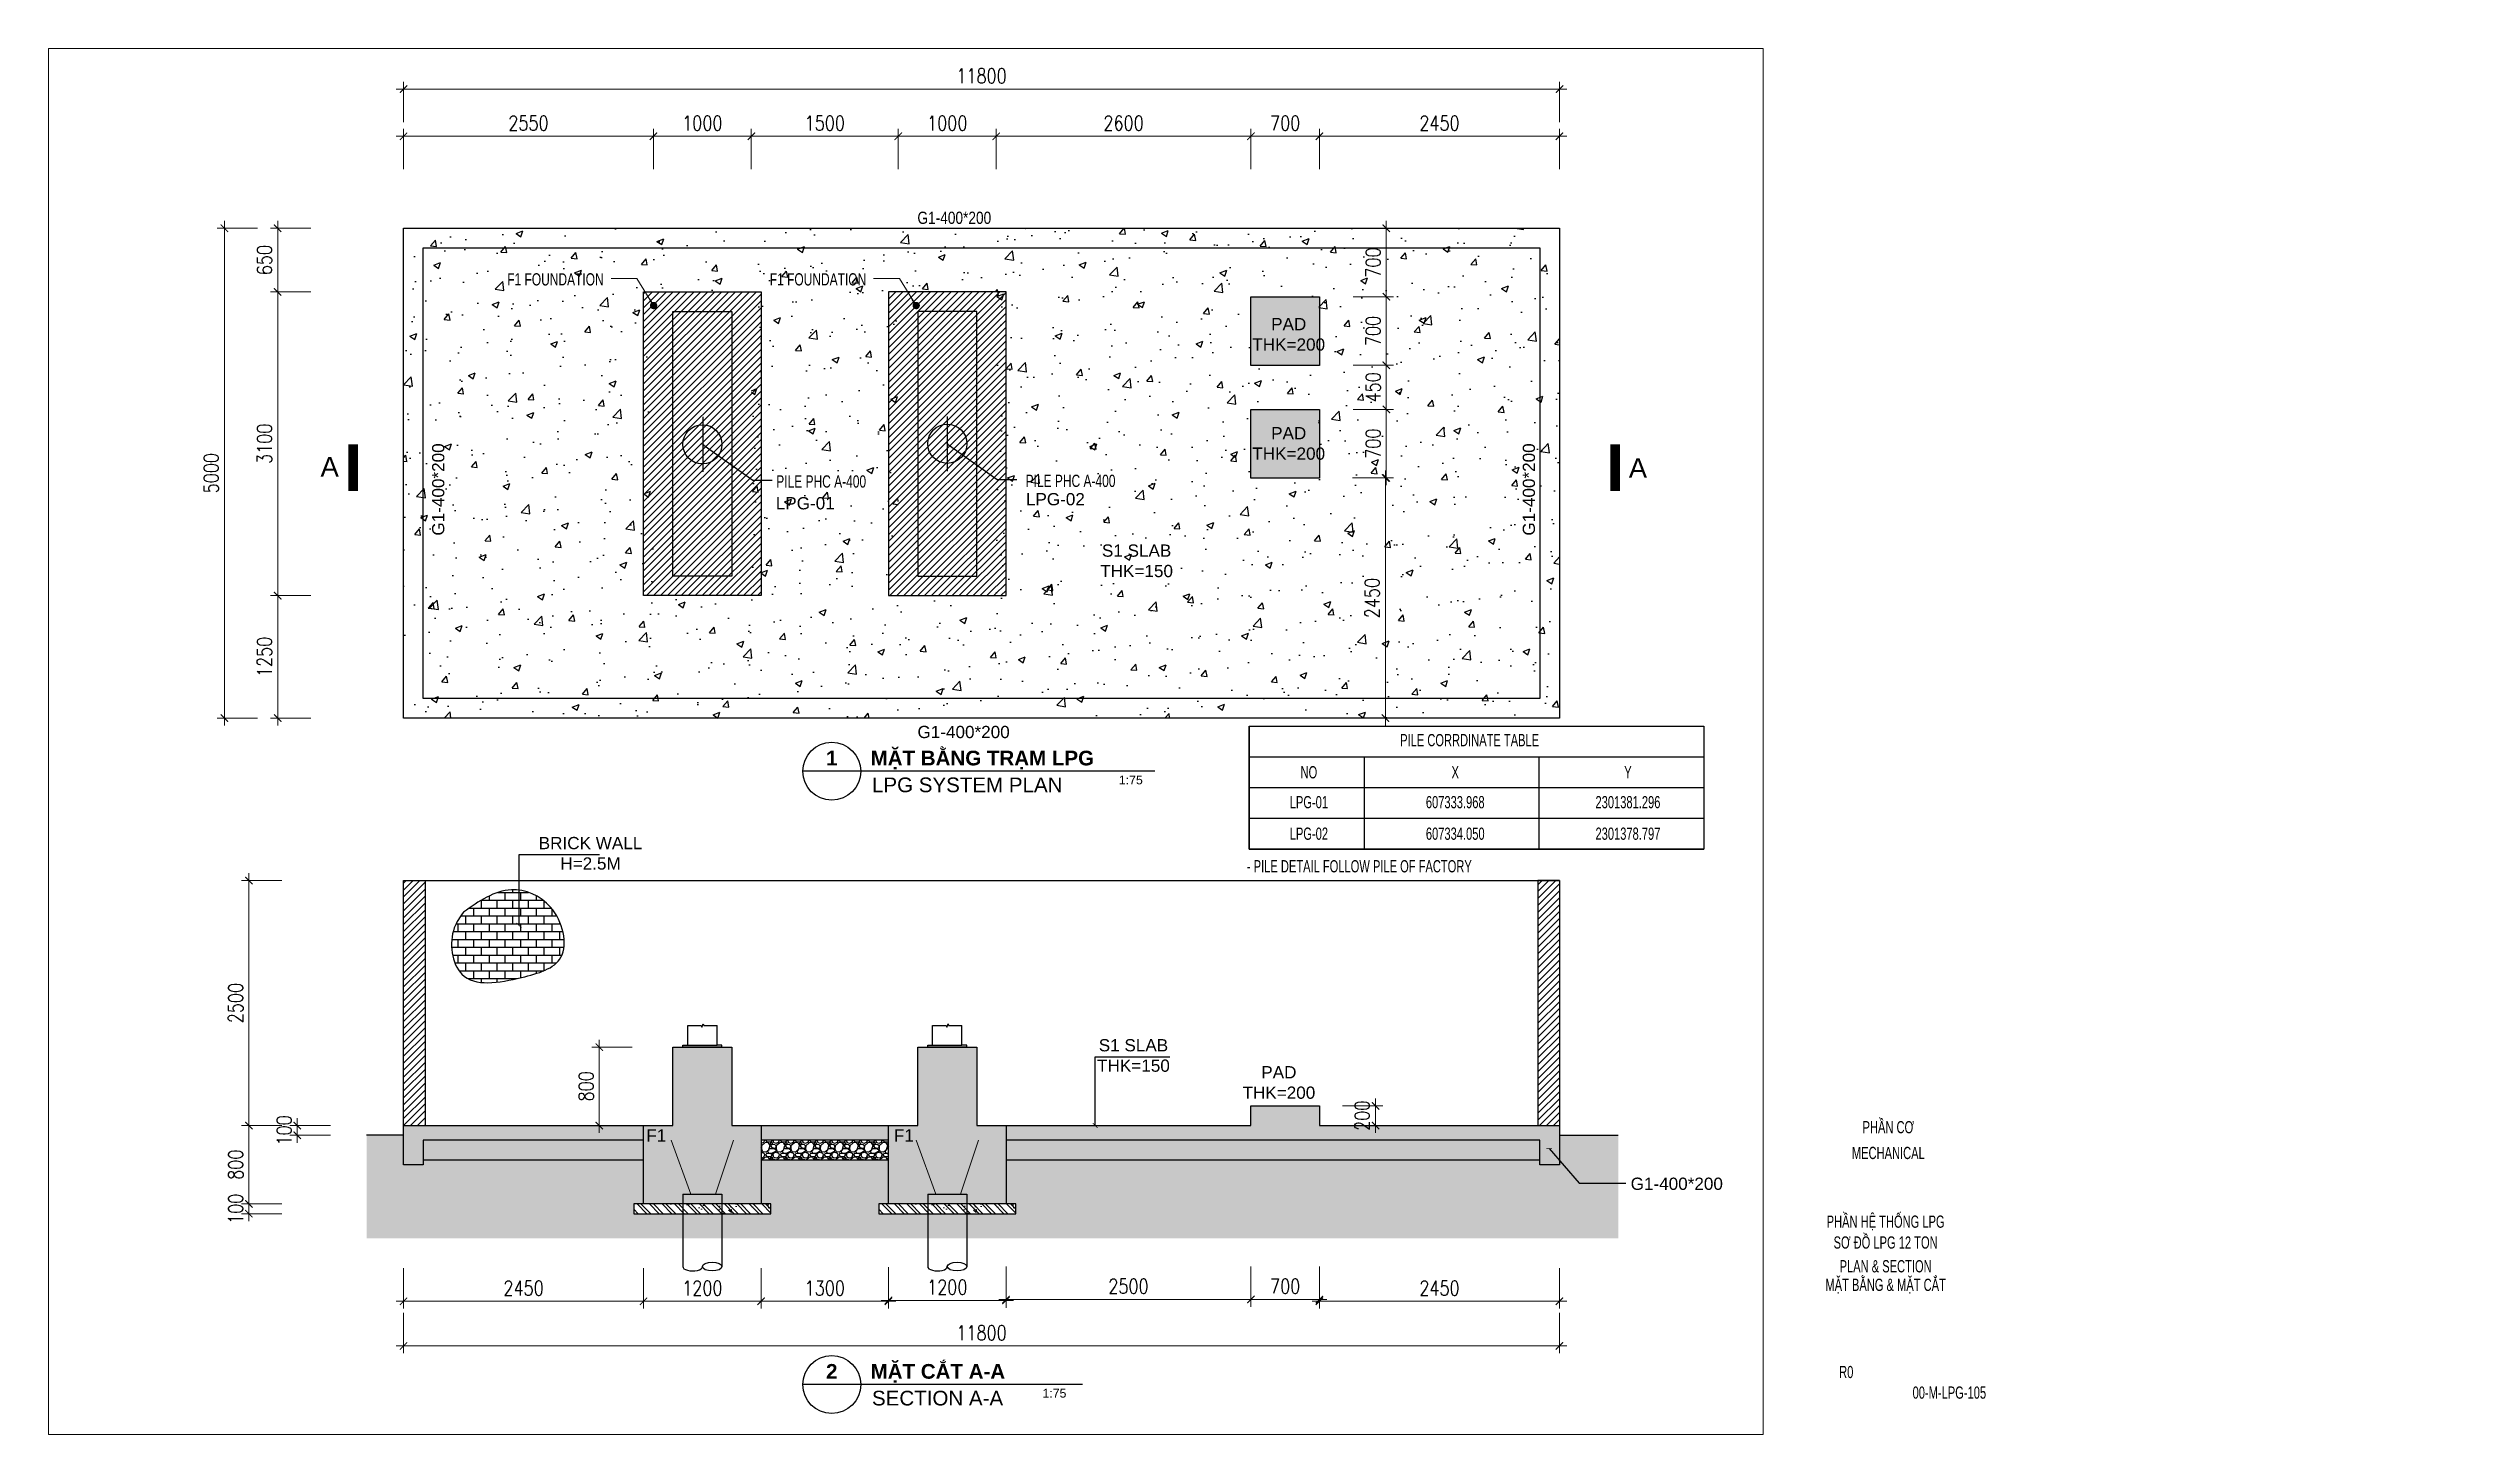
# Paper-space layout '105' of a CAD drawing. Extents: x 9520208 to 9520702, y 715512 to 715795.
# The model-space entities are those that its viewports show. They can reach past a viewport. Long polylines and large blocks are cut down to what shows.
import ezdxf
from ezdxf.enums import TextEntityAlignment as Align

# ---------------------------------------------------------------- set-up
doc = ezdxf.new("R2010")
doc.units = 0
doc.header["$MEASUREMENT"] = 0
doc.linetypes.add('CONTINOUS', pattern=[0])
doc.linetypes.add('HIDDEN', pattern=[0.375, 0.25, -0.125])
doc.layers.get('0').update_dxf_attribs({"lineweight": 5})
for name, color, linetype in [('CONCRETE', 2, 'Continuous'), ('Dimension', 14, 'Continuous'), ('Hatch', 250, 'Continuous'), ('HIDDEN', 8, 'HIDDEN'), ('MANH', 9, 'Continuous'), ('TEXT', 7, 'Continuous')]:
    doc.layers.add(name, color=color, linetype=linetype)
doc.layers.add('Hacht', color=251, linetype='Continuous', lineweight=9)
doc.layers.add('Rebar', color=10, linetype='Continuous', lineweight=20)
doc.styles.add('Arial', font='arial.ttf', dxfattribs={"height": 1.6})
doc.styles.add('Arial_1', font='arial.ttf', dxfattribs={"height": 45})
doc.styles.add('DIM', font='romans.shx', dxfattribs={"width": 0.8})
doc.styles.add('ISo a2 dam', font='arialbd.ttf', dxfattribs={"width": 0.85})
doc.styles.add('iso a2 thuong', font='arial.ttf')
doc.styles.get("Standard").update_dxf_attribs({"font": 'arial.ttf'})
doc.dimstyles.new('20', dxfattribs={"dimscale": 20, "dimtxt": 2, "dimasz": 1, "dimexe": 1, "dimexo": 0, "dimgap": 0.8, "dimtad": 1, "dimdec": 0, "dimzin": 13, "dimdsep": 46, "dimtxsty": 'Standard', "dimblk": 'ARCHTICK', "dimcen": 1, "dimdle": 1, "dimclrd": 14, "dimclre": 14, "dimclrt": 3, "dimadec": 0, "dimazin": 0, "dimtfac": 1, "dimtdec": 0, "dimtix": 1, "dimtmove": 1, "dimatfit": 3, "dimldrblk": 'ARCHTICK', "dimfxl": 8, "dimfxlon": 1, "dimtolj": 1, "dimtzin": 13, "dimarcsym": 0})
doc.dimstyles.new('40', dxfattribs={"dimscale": 40, "dimtxt": 2, "dimasz": 1, "dimexe": 1, "dimexo": 0, "dimgap": 0.8, "dimtad": 1, "dimdec": 0, "dimzin": 13, "dimdsep": 46, "dimtxsty": 'Standard', "dimblk": 'ARCHTICK', "dimcen": 1, "dimdle": 1, "dimclrd": 14, "dimclre": 14, "dimclrt": 3, "dimadec": 0, "dimazin": 0, "dimtfac": 1, "dimtdec": 0, "dimtix": 1, "dimtmove": 1, "dimatfit": 3, "dimldrblk": 'ARCHTICK', "dimfxl": 1, "dimtolj": 1, "dimtzin": 13, "dimarcsym": 0})
doc.dimstyles.new('50', dxfattribs={"dimscale": 50, "dimtxt": 2, "dimasz": 1, "dimexe": 1, "dimexo": 0, "dimgap": 0.8, "dimtad": 1, "dimdec": 0, "dimzin": 13, "dimdsep": 46, "dimtxsty": 'Standard', "dimblk": 'ARCHTICK', "dimcen": 1, "dimdle": 1, "dimclrd": 14, "dimclre": 14, "dimclrt": 3, "dimadec": 0, "dimazin": 0, "dimtfac": 1, "dimtdec": 0, "dimtix": 1, "dimtmove": 1, "dimatfit": 3, "dimldrblk": 'ARCHTICK', "dimfxl": 8, "dimfxlon": 1, "dimtolj": 1, "dimtzin": 13, "dimarcsym": 0})
doc.dimstyles.new('AD-75', dxfattribs={"dimscale": 75, "dimtxt": 2, "dimasz": 1, "dimexe": 1, "dimexo": 0, "dimgap": 0.8, "dimtad": 1, "dimdec": 0, "dimzin": 0, "dimdsep": 46, "dimtxsty": 'DIM', "dimblk": 'ARCHTICK', "dimcen": 0.09, "dimdle": 1, "dimclrd": 14, "dimclre": 14, "dimclrt": 7, "dimadec": 0, "dimazin": 0, "dimtfac": 1, "dimtdec": 0, "dimtix": 1, "dimtmove": 2, "dimatfit": 3, "dimldrblk": 'DOT', "dimfxl": 4.5, "dimfxlon": 1, "dimtolj": 1, "dimtzin": 0, "dimlwd": 13, "dimlwe": 13, "dimarcsym": 0})

psp = doc.layouts.new('105')

# ---------------------------------------------------------------- texts
at = {"style": 'Arial'}
for s, height, width, p in [('PILE CORRDINATE TABLE', 2.5, 0.65, (9520498.51, 715652.53)), ('NO', 2.5, 0.65, (9520465.69, 715645.97)), ('X', 2.5, 0.65, (9520495.57, 715645.97)), ('Y', 2.5, 0.65, (9520530.83, 715645.97)), ('LPG-01', 2.5, 0.65, (9520465.69, 715639.87)), ('607333.968', 2.5, 0.65, (9520495.57, 715639.87)), ('2301381.296', 2.5, 0.65, (9520530.83, 715639.87)), ('LPG-02', 2.5, 0.65, (9520465.69, 715633.43)), ('607334.050', 2.5, 0.65, (9520495.57, 715633.43)), ('2301378.797', 2.5, 0.65, (9520530.83, 715633.43)), ('- PILE DETAIL FOLLOW PILE OF FACTORY', 2.5, 0.65, (9520475.99, 715626.78)), ('R0', 0.0369, 0.85, (9520526.21, 715595.42)), ('PHẦN CƠ', 2.5, 0.65, (9520583.99, 715573.51)), ('MECHANICAL', 2.5, 0.65, (9520583.99, 715568.25)), ('PHẦN HỆ THỐNG LPG', 2.5, 0.65, (9520583.44, 715554.23)), ('SƠ ĐỒ LPG 12 TON', 2.5, 0.65, (9520583.44, 715549.97)), ('MẶT BẰNG & MẶT CẮT', 2.5, 0.65, (9520583.44, 715541.33)), ('PLAN & SECTION', 2.5, 0.65, (9520583.44, 715545.12)), ('R0', 2.5, 0.65, (9520575.4, 715523.53)), ('R0', 0.0369, 0.85, (9520702.24, 715525)), ('00-M-LPG-105', 2.5, 0.65, (9520596.45, 715519.33))]:
    psp.add_text(s, height=height, dxfattribs=dict(at, width=width)).set_placement(p, align=Align.CENTER)

msp = doc.modelspace()

# ---------------------------------------------------------------- texts
at = {"layer": 'Dimension', "style": 'Arial_1'}
for s, width, p in [('G1-400*200', 0.8, (97547.5, 24619.3)), ('F1 FOUNDATION', 0.7, (93360, 23991)), ('F1 FOUNDATION', 0.7, (96040.5, 23991)), ('PILE PHC A-400', 0.7, (96106.7, 21927.9)), ('PILE PHC A-400', 0.7, (98652.1, 21934.1))]:
    msp.add_text(s, height=125, dxfattribs=dict(at, width=width)).set_placement(p)
at = {"layer": 'Dimension', "attachment_point": 2, "style": 'Arial_1'}
for s, width, insert, char_height in [('PAD\\PTHK=200 ', 1002.253, (101337.9, 23659.1), 125), ('PAD\\PTHK=200 ', 1002.253, (101337.9, 22545.6), 125), ('A', 1002.253, (91547.7, 22240.7), 200), ('A', 1002.253, (104902.9, 22228.1), 200), ('LPG-01', 3809.737, (96402.5, 21830.4), 125), ('LPG-02', 3809.737, (98955.9, 21871.9), 125), ('S1 SLAB\\PTHK=150', 3809.737, (99785, 21347.1), 125), ('G1-400*200', 3809.737, (98018.9, 19495.7), 125), ('BRICK WALL \\PH=2.5M', 5791.789, (94210.5, 18361.8), 125), ('S1 SLAB\\PTHK=150', 3809.737, (99752.9, 16298.1), 125), ('PAD\\PTHK=200 ', 1002.253, (101237.5, 16022.4), 125), ('F1', 1002.253, (94881.9, 15377.5), 125), ('F1', 1002.253, (97409.4, 15377.5), 125), ('G1-400*200', 3809.737, (105299.3, 14884.2), 125)]:
    msp.add_mtext_dynamic_manual_height_columns(s, width=width, gutter_width=1, heights=[0], dxfattribs=dict(at, insert=insert, char_height=char_height))
at = {"layer": 'Dimension', "char_height": 125, "attachment_point": 2, "rotation": 90, "style": 'Arial_1'}
for insert in [(92593.1, 21908.6), (103726.9, 21908.6)]:
    msp.add_mtext_dynamic_manual_height_columns('G1-400*200', width=3809.737, gutter_width=1, heights=[0], dxfattribs=dict(at, insert=insert))

# ---------------------------------------------------------------- blocks, each defined once
blk = doc.blocks.new('*U41')
for p, q in [((345, 0), (-345, 0)), ((3847, 0), (344, 0))]:
    blk.add_line(p, q)
blk.add_circle((0, 0), 345)
at = {"style": 'ISo a2 dam'}
blk.add_attdef('DET#', text='', height=175, dxfattribs=at).set_placement((0, 70), align=Align.CENTER)
for tag, p, height, style in [('DETAIL_TITLE', (436, 70), 175, 'ISo a2 dam'), ('VIET', (436, -162), 125, 'iso a2 thuong'), ('SCALE', (2545, -162), 105, 'iso a2 thuong')]:
    blk.add_attdef(tag, p, '', height=height, dxfattribs=dict(style=style))
blk = doc.blocks.new('*U72')
for p, q in [((345, 0), (-345, 0)), ((2984, 0), (344, 0))]:
    blk.add_line(p, q)
blk.add_circle((0, 0), 345)
at = {"style": 'ISo a2 dam'}
blk.add_attdef('DET#', text='', height=175, dxfattribs=at).set_placement((0, 70), align=Align.CENTER)
for tag, p, height, style in [('DETAIL_TITLE', (436, 70), 175, 'ISo a2 dam'), ('VIET', (436, -162), 125, 'iso a2 thuong'), ('SCALE', (2545, -162), 105, 'iso a2 thuong')]:
    blk.add_attdef(tag, p, '', height=height, dxfattribs=dict(style=style))
blk = doc.blocks.new('_ArchTick')
at = {"color": 0, "linetype": 'ByBlock', "const_width": 0.15}
blk.add_lwpolyline([(-0.5, -0.5), (0.5, 0.5)], dxfattribs=at)
blk = doc.blocks.new('*D42')
at = {"layer": 'Defpoints', "color": 0, "transparency": 16777216}
for p in [(94852, 25514), (92302, 24946), (94852, 24946)]:
    blk.add_point(p, dxfattribs=at)
at = {"layer": 'Dimension', "color": 14, "linetype": 'CONTINOUS', "lineweight": 13, "transparency": 16777216}
for p, q in [((92227, 25514), (94927, 25514)), ((92302, 25177), (92302, 25589)), ((94852, 25177), (94852, 25589))]:
    blk.add_line(p, q, dxfattribs=at)
at = {"layer": 'Dimension', "color": 14, "lineweight": 13, "transparency": 16777216, "xscale": 75, "yscale": 75, "zscale": 75, "rotation": 180}
blk.add_blockref('_ArchTick', (92302, 25514), dxfattribs=at)
at = {"layer": 'Dimension', "color": 14, "lineweight": 13, "transparency": 16777216, "xscale": 75, "yscale": 75, "zscale": 75}
blk.add_blockref('_ArchTick', (94852, 25514), dxfattribs=at)
at = {"layer": 'Dimension', "color": 7, "transparency": 16777216, "insert": (93577, 25649), "char_height": 150, "attachment_point": 5, "style": 'DIM'}
blk.add_mtext('\\A1;2550', dxfattribs=at)
blk = doc.blocks.new('_Dot')
at = {"color": 0, "linetype": 'ByBlock', "lineweight": -2}
blk.add_line((-0.5, 0), (-1, 0), dxfattribs=at)
at = {"color": 0, "linetype": 'ByBlock', "const_width": 0.5}
blk.add_lwpolyline([(-0.25, 0, 1), (0.25, 0, 1)], format="xyb", close=True, dxfattribs=at)
blk = doc.blocks.new('*D43')
at = {"layer": 'Defpoints', "color": 0, "transparency": 16777216}
for p in [(95852, 25514), (94852, 24946), (95852, 24946)]:
    blk.add_point(p, dxfattribs=at)
at = {"layer": 'Dimension', "color": 14, "linetype": 'CONTINOUS', "lineweight": 13, "transparency": 16777216}
for p, q in [((94777, 25514), (95927, 25514)), ((94852, 25177), (94852, 25589)), ((95852, 25177), (95852, 25589))]:
    blk.add_line(p, q, dxfattribs=at)
at = {"layer": 'Dimension', "color": 14, "lineweight": 13, "transparency": 16777216, "xscale": 75, "yscale": 75, "zscale": 75, "rotation": 180}
blk.add_blockref('_ArchTick', (94852, 25514), dxfattribs=at)
at = {"layer": 'Dimension', "color": 14, "lineweight": 13, "transparency": 16777216, "xscale": 75, "yscale": 75, "zscale": 75}
blk.add_blockref('_ArchTick', (95852, 25514), dxfattribs=at)
at = {"layer": 'Dimension', "color": 7, "transparency": 16777216, "insert": (95352, 25649), "char_height": 150, "attachment_point": 5, "style": 'DIM'}
blk.add_mtext('\\A1;1000', dxfattribs=at)
blk = doc.blocks.new('*D44')
at = {"layer": 'Defpoints', "color": 0, "transparency": 16777216}
for p in [(97352, 25514), (95852, 24946), (97352, 24946)]:
    blk.add_point(p, dxfattribs=at)
at = {"layer": 'Dimension', "color": 14, "linetype": 'CONTINOUS', "lineweight": 13, "transparency": 16777216}
for p, q in [((95777, 25514), (97427, 25514)), ((95852, 25177), (95852, 25589)), ((97352, 25177), (97352, 25589))]:
    blk.add_line(p, q, dxfattribs=at)
at = {"layer": 'Dimension', "color": 14, "lineweight": 13, "transparency": 16777216, "xscale": 75, "yscale": 75, "zscale": 75, "rotation": 180}
blk.add_blockref('_ArchTick', (95852, 25514), dxfattribs=at)
at = {"layer": 'Dimension', "color": 14, "lineweight": 13, "transparency": 16777216, "xscale": 75, "yscale": 75, "zscale": 75}
blk.add_blockref('_ArchTick', (97352, 25514), dxfattribs=at)
at = {"layer": 'Dimension', "color": 7, "transparency": 16777216, "insert": (96602, 25649), "char_height": 150, "attachment_point": 5, "style": 'DIM'}
blk.add_mtext('\\A1;1500', dxfattribs=at)
blk = doc.blocks.new('*D45')
at = {"layer": 'Defpoints', "color": 0, "transparency": 16777216}
for p in [(98352, 25514), (97352, 24946), (98352, 24946)]:
    blk.add_point(p, dxfattribs=at)
at = {"layer": 'Dimension', "color": 14, "linetype": 'CONTINOUS', "lineweight": 13, "transparency": 16777216}
for p, q in [((97277, 25514), (98427, 25514)), ((97352, 25177), (97352, 25589)), ((98352, 25177), (98352, 25589))]:
    blk.add_line(p, q, dxfattribs=at)
at = {"layer": 'Dimension', "color": 14, "lineweight": 13, "transparency": 16777216, "xscale": 75, "yscale": 75, "zscale": 75, "rotation": 180}
blk.add_blockref('_ArchTick', (97352, 25514), dxfattribs=at)
at = {"layer": 'Dimension', "color": 14, "lineweight": 13, "transparency": 16777216, "xscale": 75, "yscale": 75, "zscale": 75}
blk.add_blockref('_ArchTick', (98352, 25514), dxfattribs=at)
at = {"layer": 'Dimension', "color": 7, "transparency": 16777216, "insert": (97852, 25649), "char_height": 150, "attachment_point": 5, "style": 'DIM'}
blk.add_mtext('\\A1;1000', dxfattribs=at)
blk = doc.blocks.new('*D46')
at = {"layer": 'Defpoints', "color": 0, "transparency": 16777216}
for p in [(100952, 25514), (98352, 24946), (100952, 24946)]:
    blk.add_point(p, dxfattribs=at)
at = {"layer": 'Dimension', "color": 14, "linetype": 'CONTINOUS', "lineweight": 13, "transparency": 16777216}
for p, q in [((98277, 25514), (101027, 25514)), ((98352, 25177), (98352, 25589)), ((100952, 25177), (100952, 25589))]:
    blk.add_line(p, q, dxfattribs=at)
at = {"layer": 'Dimension', "color": 14, "lineweight": 13, "transparency": 16777216, "xscale": 75, "yscale": 75, "zscale": 75, "rotation": 180}
blk.add_blockref('_ArchTick', (98352, 25514), dxfattribs=at)
at = {"layer": 'Dimension', "color": 14, "lineweight": 13, "transparency": 16777216, "xscale": 75, "yscale": 75, "zscale": 75}
blk.add_blockref('_ArchTick', (100952, 25514), dxfattribs=at)
at = {"layer": 'Dimension', "color": 7, "transparency": 16777216, "insert": (99652, 25649), "char_height": 150, "attachment_point": 5, "style": 'DIM'}
blk.add_mtext('\\A1;2600', dxfattribs=at)
blk = doc.blocks.new('*D47')
at = {"layer": 'Defpoints', "color": 0, "transparency": 16777216}
for p in [(101652, 25514), (100952, 24946), (101652, 24946)]:
    blk.add_point(p, dxfattribs=at)
at = {"layer": 'Dimension', "color": 14, "linetype": 'CONTINOUS', "lineweight": 13, "transparency": 16777216}
for p, q in [((100877, 25514), (101727, 25514)), ((100952, 25177), (100952, 25589)), ((101652, 25177), (101652, 25589))]:
    blk.add_line(p, q, dxfattribs=at)
at = {"layer": 'Dimension', "color": 14, "lineweight": 13, "transparency": 16777216, "xscale": 75, "yscale": 75, "zscale": 75, "rotation": 180}
blk.add_blockref('_ArchTick', (100952, 25514), dxfattribs=at)
at = {"layer": 'Dimension', "color": 14, "lineweight": 13, "transparency": 16777216, "xscale": 75, "yscale": 75, "zscale": 75}
blk.add_blockref('_ArchTick', (101652, 25514), dxfattribs=at)
at = {"layer": 'Dimension', "color": 7, "transparency": 16777216, "insert": (101302, 25649), "char_height": 150, "attachment_point": 5, "style": 'DIM'}
blk.add_mtext('\\A1;700', dxfattribs=at)
blk = doc.blocks.new('*D48')
at = {"layer": 'Defpoints', "color": 0, "transparency": 16777216}
for p in [(104102, 25514), (101652, 24946), (104102, 24946)]:
    blk.add_point(p, dxfattribs=at)
at = {"layer": 'Dimension', "color": 14, "linetype": 'CONTINOUS', "lineweight": 13, "transparency": 16777216}
for p, q in [((101577, 25514), (104177, 25514)), ((101652, 25177), (101652, 25589)), ((104102, 25177), (104102, 25589))]:
    blk.add_line(p, q, dxfattribs=at)
at = {"layer": 'Dimension', "color": 14, "lineweight": 13, "transparency": 16777216, "xscale": 75, "yscale": 75, "zscale": 75, "rotation": 180}
blk.add_blockref('_ArchTick', (101652, 25514), dxfattribs=at)
at = {"layer": 'Dimension', "color": 14, "lineweight": 13, "transparency": 16777216, "xscale": 75, "yscale": 75, "zscale": 75}
blk.add_blockref('_ArchTick', (104102, 25514), dxfattribs=at)
at = {"layer": 'Dimension', "color": 7, "transparency": 16777216, "insert": (102877, 25649), "char_height": 150, "attachment_point": 5, "style": 'DIM'}
blk.add_mtext('\\A1;2450', dxfattribs=at)
blk = doc.blocks.new('*D49')
at = {"layer": 'Defpoints', "color": 0, "transparency": 16777216}
for p in [(91622, 24575), (91017, 23925), (91622, 23925)]:
    blk.add_point(p, dxfattribs=at)
at = {"layer": 'Dimension', "color": 14, "linetype": 'CONTINOUS', "lineweight": 13, "transparency": 16777216}
for p, q in [((91355, 24575), (90942, 24575)), ((91017, 24650), (91017, 23850)), ((91355, 23925), (90942, 23925))]:
    blk.add_line(p, q, dxfattribs=at)
at = {"layer": 'Dimension', "color": 14, "lineweight": 13, "transparency": 16777216, "xscale": 75, "yscale": 75, "zscale": 75}
for p, rotation in [((91017, 24575), 90), ((91017, 23925), 270)]:
    blk.add_blockref('_ArchTick', p, dxfattribs=dict(at, rotation=rotation))
at = {"layer": 'Dimension', "color": 7, "transparency": 16777216, "insert": (90882, 24250), "char_height": 150, "attachment_point": 5, "rotation": 90, "style": 'DIM'}
blk.add_mtext('\\A1;650', dxfattribs=at)
blk = doc.blocks.new('*D50')
at = {"layer": 'Defpoints', "color": 0, "transparency": 16777216}
for p in [(90473, 24575), (91622, 24575), (91622, 19575)]:
    blk.add_point(p, dxfattribs=at)
at = {"layer": 'Dimension', "color": 14, "linetype": 'CONTINOUS', "lineweight": 13, "transparency": 16777216}
for p, q in [((90811, 24575), (90398, 24575)), ((90473, 19500), (90473, 24650)), ((90811, 19575), (90398, 19575))]:
    blk.add_line(p, q, dxfattribs=at)
at = {"layer": 'Dimension', "color": 14, "lineweight": 13, "transparency": 16777216, "xscale": 75, "yscale": 75, "zscale": 75}
for p, rotation in [((90473, 24575), 90), ((90473, 19575), 270)]:
    blk.add_blockref('_ArchTick', p, dxfattribs=dict(at, rotation=rotation))
at = {"layer": 'Dimension', "color": 7, "transparency": 16777216, "insert": (90338, 22075), "char_height": 150, "attachment_point": 5, "rotation": 90, "style": 'DIM'}
blk.add_mtext('\\A1;5000', dxfattribs=at)
blk = doc.blocks.new('*D51')
at = {"layer": 'Defpoints', "color": 0, "transparency": 16777216}
for p in [(92302, 25995), (92302, 24828), (104102, 24828)]:
    blk.add_point(p, dxfattribs=at)
at = {"layer": 'Dimension', "color": 14, "linetype": 'CONTINOUS', "lineweight": 13, "transparency": 16777216}
for p, q in [((104177, 25995), (92227, 25995)), ((92302, 25658), (92302, 26070)), ((104102, 25658), (104102, 26070))]:
    blk.add_line(p, q, dxfattribs=at)
at = {"layer": 'Dimension', "color": 14, "lineweight": 13, "transparency": 16777216, "xscale": 75, "yscale": 75, "zscale": 75, "rotation": 180}
blk.add_blockref('_ArchTick', (92302, 25995), dxfattribs=at)
at = {"layer": 'Dimension', "color": 14, "lineweight": 13, "transparency": 16777216, "xscale": 75, "yscale": 75, "zscale": 75}
blk.add_blockref('_ArchTick', (104102, 25995), dxfattribs=at)
at = {"layer": 'Dimension', "color": 7, "transparency": 16777216, "insert": (98202, 26130), "char_height": 150, "attachment_point": 5, "style": 'DIM'}
blk.add_mtext('\\A1;11800', dxfattribs=at)
blk = doc.blocks.new('*D52')
at = {"layer": 'Defpoints', "color": 0, "transparency": 16777216}
for p in [(101837, 24575), (101652, 23876), (102334, 23876)]:
    blk.add_point(p, dxfattribs=at)
at = {"layer": 'Dimension', "color": 14, "linetype": 'CONTINOUS', "lineweight": 13, "transparency": 16777216}
for p, q in [((101997, 24575), (102409, 24575)), ((102334, 24650), (102334, 23801)), ((101997, 23876), (102409, 23876))]:
    blk.add_line(p, q, dxfattribs=at)
at = {"layer": 'Dimension', "color": 14, "lineweight": 13, "transparency": 16777216, "xscale": 75, "yscale": 75, "zscale": 75}
for p, rotation in [((102334, 24575), 90), ((102334, 23876), 270)]:
    blk.add_blockref('_ArchTick', p, dxfattribs=dict(at, rotation=rotation))
at = {"layer": 'Dimension', "color": 7, "transparency": 16777216, "insert": (102199, 24225), "char_height": 150, "attachment_point": 5, "rotation": 90, "style": 'DIM'}
blk.add_mtext('\\A1;700', dxfattribs=at)
blk = doc.blocks.new('*D53')
at = {"layer": 'Defpoints', "color": 0, "transparency": 16777216}
for p in [(101837, 23876), (101837, 23176), (102334, 23176)]:
    blk.add_point(p, dxfattribs=at)
at = {"layer": 'Dimension', "color": 14, "linetype": 'CONTINOUS', "lineweight": 13, "transparency": 16777216}
for p, q in [((101997, 23876), (102409, 23876)), ((102334, 23951), (102334, 23101)), ((101997, 23176), (102409, 23176))]:
    blk.add_line(p, q, dxfattribs=at)
at = {"layer": 'Dimension', "color": 14, "lineweight": 13, "transparency": 16777216, "xscale": 75, "yscale": 75, "zscale": 75}
for p, rotation in [((102334, 23876), 90), ((102334, 23176), 270)]:
    blk.add_blockref('_ArchTick', p, dxfattribs=dict(at, rotation=rotation))
at = {"layer": 'Dimension', "color": 7, "transparency": 16777216, "insert": (102199, 23526), "char_height": 150, "attachment_point": 5, "rotation": 90, "style": 'DIM'}
blk.add_mtext('\\A1;700', dxfattribs=at)
blk = doc.blocks.new('*D54')
at = {"layer": 'Defpoints', "color": 0, "transparency": 16777216}
for p in [(101837, 23176), (101837, 22726), (102334, 22726)]:
    blk.add_point(p, dxfattribs=at)
at = {"layer": 'Dimension', "color": 14, "linetype": 'CONTINOUS', "lineweight": 13, "transparency": 16777216}
for p, q in [((102334, 23251), (102334, 22651)), ((101997, 23176), (102409, 23176)), ((101997, 22726), (102409, 22726))]:
    blk.add_line(p, q, dxfattribs=at)
at = {"layer": 'Dimension', "color": 14, "lineweight": 13, "transparency": 16777216, "xscale": 75, "yscale": 75, "zscale": 75}
for p, rotation in [((102334, 23176), 90), ((102334, 22726), 270)]:
    blk.add_blockref('_ArchTick', p, dxfattribs=dict(at, rotation=rotation))
at = {"layer": 'Dimension', "color": 7, "transparency": 16777216, "insert": (102199, 22951), "char_height": 150, "attachment_point": 5, "rotation": 90, "style": 'DIM'}
blk.add_mtext('\\A1;450', dxfattribs=at)
blk = doc.blocks.new('*D55')
at = {"layer": 'Defpoints', "color": 0, "transparency": 16777216}
for p in [(101837, 22726), (101837, 22026), (102334, 22026)]:
    blk.add_point(p, dxfattribs=at)
at = {"layer": 'Dimension', "color": 14, "linetype": 'CONTINOUS', "lineweight": 13, "transparency": 16777216}
for p, q in [((101997, 22726), (102409, 22726)), ((102334, 22801), (102334, 21951)), ((101997, 22026), (102409, 22026))]:
    blk.add_line(p, q, dxfattribs=at)
at = {"layer": 'Dimension', "color": 14, "lineweight": 13, "transparency": 16777216, "xscale": 75, "yscale": 75, "zscale": 75}
for p, rotation in [((102334, 22726), 90), ((102334, 22026), 270)]:
    blk.add_blockref('_ArchTick', p, dxfattribs=dict(at, rotation=rotation))
at = {"layer": 'Dimension', "color": 7, "transparency": 16777216, "insert": (102199, 22376), "char_height": 150, "attachment_point": 5, "rotation": 90, "style": 'DIM'}
blk.add_mtext('\\A1;700', dxfattribs=at)
blk = doc.blocks.new('*D56')
at = {"layer": 'Defpoints', "color": 0, "transparency": 16777216}
for p in [(101652, 22026), (101829, 19575), (102326, 19575)]:
    blk.add_point(p, dxfattribs=at)
at = {"layer": 'Dimension', "color": 14, "linetype": 'CONTINOUS', "lineweight": 13, "transparency": 16777216}
for p, q in [((101988, 22026), (102401, 22026)), ((102326, 22101), (102326, 19500)), ((101988, 19575), (102401, 19575))]:
    blk.add_line(p, q, dxfattribs=at)
at = {"layer": 'Dimension', "color": 14, "lineweight": 13, "transparency": 16777216, "xscale": 75, "yscale": 75, "zscale": 75}
for p, rotation in [((102326, 22026), 90), ((102326, 19575), 270)]:
    blk.add_blockref('_ArchTick', p, dxfattribs=dict(at, rotation=rotation))
at = {"layer": 'Dimension', "color": 7, "transparency": 16777216, "insert": (102191, 20800), "char_height": 150, "attachment_point": 5, "rotation": 90, "style": 'DIM'}
blk.add_mtext('\\A1;2450', dxfattribs=at)
blk = doc.blocks.new('*D57')
at = {"layer": 'Defpoints', "color": 0, "transparency": 16777216}
for p in [(101652, 15616), (101652, 15416), (102224, 15416)]:
    blk.add_point(p, dxfattribs=at)
at = {"layer": 'Dimension', "color": 14, "linetype": 'CONTINOUS', "lineweight": 13, "transparency": 16777216}
for p, q in [((101886, 15616), (102299, 15616)), ((102224, 15616), (102224, 15691)), ((102224, 15616), (102224, 15416)), ((101886, 15416), (102299, 15416)), ((102224, 15416), (102224, 15341))]:
    blk.add_line(p, q, dxfattribs=at)
at = {"layer": 'Dimension', "color": 14, "lineweight": 13, "transparency": 16777216, "xscale": 75, "yscale": 75, "zscale": 75}
for p, rotation in [((102224, 15616), 270), ((102224, 15416), 90)]:
    blk.add_blockref('_ArchTick', p, dxfattribs=dict(at, rotation=rotation))
at = {"layer": 'Dimension', "color": 7, "transparency": 16777216, "insert": (102089, 15516), "char_height": 150, "attachment_point": 5, "rotation": 90, "style": 'DIM'}
blk.add_mtext('\\A1;200', dxfattribs=at)
blk = doc.blocks.new('*D58')
at = {"layer": 'Defpoints', "color": 0, "transparency": 16777216}
for p in [(92302, 17916), (90723, 15416), (92302, 15416)]:
    blk.add_point(p, dxfattribs=at)
at = {"layer": 'Dimension', "color": 14, "linetype": 'CONTINOUS', "lineweight": 13, "transparency": 16777216}
for p, q in [((91060, 17916), (90648, 17916)), ((90723, 17991), (90723, 15341)), ((91060, 15416), (90648, 15416))]:
    blk.add_line(p, q, dxfattribs=at)
at = {"layer": 'Dimension', "color": 14, "lineweight": 13, "transparency": 16777216, "xscale": 75, "yscale": 75, "zscale": 75}
for p, rotation in [((90723, 17916), 90), ((90723, 15416), 270)]:
    blk.add_blockref('_ArchTick', p, dxfattribs=dict(at, rotation=rotation))
at = {"layer": 'Dimension', "color": 7, "transparency": 16777216, "insert": (90588, 16666), "char_height": 150, "attachment_point": 5, "rotation": 90, "style": 'DIM'}
blk.add_mtext('\\A1;2500', dxfattribs=at)
blk = doc.blocks.new('*D59')
at = {"layer": 'Defpoints', "color": 0, "transparency": 16777216}
for p in [(94844, 16216), (94300, 15416), (94844, 15416)]:
    blk.add_point(p, dxfattribs=at)
at = {"layer": 'Dimension', "color": 14, "linetype": 'CONTINOUS', "lineweight": 13, "transparency": 16777216}
for p, q in [((94637, 16216), (94225, 16216)), ((94300, 16291), (94300, 15341)), ((94637, 15416), (94225, 15416))]:
    blk.add_line(p, q, dxfattribs=at)
at = {"layer": 'Dimension', "color": 14, "lineweight": 13, "transparency": 16777216, "xscale": 75, "yscale": 75, "zscale": 75}
for p, rotation in [((94300, 16216), 90), ((94300, 15416), 270)]:
    blk.add_blockref('_ArchTick', p, dxfattribs=dict(at, rotation=rotation))
at = {"layer": 'Dimension', "color": 7, "transparency": 16777216, "insert": (94165, 15816), "char_height": 150, "attachment_point": 5, "rotation": 90, "style": 'DIM'}
blk.add_mtext('\\A1;800', dxfattribs=at)
blk = doc.blocks.new('*D60')
at = {"layer": 'Defpoints', "color": 0, "transparency": 16777216}
for p in [(91267, 15416), (90723, 14616), (91267, 14616)]:
    blk.add_point(p, dxfattribs=at)
at = {"layer": 'Dimension', "color": 14, "linetype": 'CONTINOUS', "lineweight": 13, "transparency": 16777216}
for p, q in [((91060, 15416), (90648, 15416)), ((90723, 15491), (90723, 14541)), ((91060, 14616), (90648, 14616))]:
    blk.add_line(p, q, dxfattribs=at)
at = {"layer": 'Dimension', "color": 14, "lineweight": 13, "transparency": 16777216, "xscale": 75, "yscale": 75, "zscale": 75}
for p, rotation in [((90723, 15416), 90), ((90723, 14616), 270)]:
    blk.add_blockref('_ArchTick', p, dxfattribs=dict(at, rotation=rotation))
at = {"layer": 'Dimension', "color": 7, "transparency": 16777216, "insert": (90588, 15016), "char_height": 150, "attachment_point": 5, "rotation": 90, "style": 'DIM'}
blk.add_mtext('\\A1;800', dxfattribs=at)
blk = doc.blocks.new('*D61')
at = {"layer": 'Defpoints', "color": 0, "transparency": 16777216}
for p in [(91267, 14616), (90723, 14516), (91267, 14516)]:
    blk.add_point(p, dxfattribs=at)
at = {"layer": 'Dimension', "color": 14, "linetype": 'CONTINOUS', "lineweight": 13, "transparency": 16777216}
for p, q in [((91060, 14616), (90648, 14616)), ((90723, 14616), (90723, 14691)), ((90723, 14616), (90723, 14516)), ((91060, 14516), (90648, 14516)), ((90723, 14516), (90723, 14441))]:
    blk.add_line(p, q, dxfattribs=at)
at = {"layer": 'Dimension', "color": 14, "lineweight": 13, "transparency": 16777216, "xscale": 75, "yscale": 75, "zscale": 75}
for p, rotation in [((90723, 14616), 270), ((90723, 14516), 90)]:
    blk.add_blockref('_ArchTick', p, dxfattribs=dict(at, rotation=rotation))
at = {"layer": 'Dimension', "color": 7, "transparency": 16777216, "insert": (90588, 14566), "char_height": 150, "attachment_point": 5, "rotation": 90, "style": 'DIM'}
blk.add_mtext('\\A1;100', dxfattribs=at)
blk = doc.blocks.new('*D62')
at = {"layer": 'Defpoints', "color": 0, "transparency": 16777216}
for p in [(91217, 15316), (91761, 15416), (91924, 15316)]:
    blk.add_point(p, dxfattribs=at)
at = {"layer": 'Dimension', "color": 14, "linetype": 'CONTINOUS', "lineweight": 13, "transparency": 16777216}
for p, q in [((91555, 15416), (91142, 15416)), ((91555, 15316), (91142, 15316)), ((91217, 15416), (91217, 15491)), ((91217, 15416), (91217, 15316)), ((91217, 15316), (91217, 15241))]:
    blk.add_line(p, q, dxfattribs=at)
at = {"layer": 'Dimension', "color": 14, "lineweight": 13, "transparency": 16777216, "xscale": 75, "yscale": 75, "zscale": 75}
for p, rotation in [((91217, 15416), 270), ((91217, 15316), 90)]:
    blk.add_blockref('_ArchTick', p, dxfattribs=dict(at, rotation=rotation))
at = {"layer": 'Dimension', "color": 7, "transparency": 16777216, "insert": (91082, 15366), "char_height": 150, "attachment_point": 5, "rotation": 90, "style": 'DIM'}
blk.add_mtext('\\A1;100', dxfattribs=at)
blk = doc.blocks.new('*D63')
at = {"layer": 'Defpoints', "color": 0, "transparency": 16777216}
for p in [(92302, 14185), (94752, 14185), (94752, 13622)]:
    blk.add_point(p, dxfattribs=at)
at = {"layer": 'Dimension', "color": 14, "linetype": 'CONTINOUS', "lineweight": 13, "transparency": 16777216}
for p, q in [((92302, 13959), (92302, 13547)), ((94752, 13959), (94752, 13547)), ((92227, 13622), (94827, 13622))]:
    blk.add_line(p, q, dxfattribs=at)
at = {"layer": 'Dimension', "color": 14, "lineweight": 13, "transparency": 16777216, "xscale": 75, "yscale": 75, "zscale": 75, "rotation": 180}
blk.add_blockref('_ArchTick', (92302, 13622), dxfattribs=at)
at = {"layer": 'Dimension', "color": 14, "lineweight": 13, "transparency": 16777216, "xscale": 75, "yscale": 75, "zscale": 75}
blk.add_blockref('_ArchTick', (94752, 13622), dxfattribs=at)
at = {"layer": 'Dimension', "color": 7, "transparency": 16777216, "insert": (93527, 13757), "char_height": 150, "attachment_point": 5, "style": 'DIM'}
blk.add_mtext('\\A1;2450', dxfattribs=at)
blk = doc.blocks.new('*D64')
at = {"layer": 'Defpoints', "color": 0, "transparency": 16777216}
for p in [(94752, 14185), (95952, 14185), (95952, 13622)]:
    blk.add_point(p, dxfattribs=at)
at = {"layer": 'Dimension', "color": 14, "linetype": 'CONTINOUS', "lineweight": 13, "transparency": 16777216}
for p, q in [((94752, 13959), (94752, 13547)), ((95952, 13959), (95952, 13547)), ((94677, 13622), (96027, 13622))]:
    blk.add_line(p, q, dxfattribs=at)
at = {"layer": 'Dimension', "color": 14, "lineweight": 13, "transparency": 16777216, "xscale": 75, "yscale": 75, "zscale": 75, "rotation": 180}
blk.add_blockref('_ArchTick', (94752, 13622), dxfattribs=at)
at = {"layer": 'Dimension', "color": 14, "lineweight": 13, "transparency": 16777216, "xscale": 75, "yscale": 75, "zscale": 75}
blk.add_blockref('_ArchTick', (95952, 13622), dxfattribs=at)
at = {"layer": 'Dimension', "color": 7, "transparency": 16777216, "insert": (95352, 13757), "char_height": 150, "attachment_point": 5, "style": 'DIM'}
blk.add_mtext('\\A1;1200', dxfattribs=at)
blk = doc.blocks.new('*D65')
at = {"layer": 'Defpoints', "color": 0, "transparency": 16777216}
for p in [(95952, 14185), (97252, 14185), (97252, 13622)]:
    blk.add_point(p, dxfattribs=at)
at = {"layer": 'Dimension', "color": 14, "linetype": 'CONTINOUS', "lineweight": 13, "transparency": 16777216}
for p, q in [((95952, 13959), (95952, 13547)), ((97252, 13959), (97252, 13547)), ((95877, 13622), (97327, 13622))]:
    blk.add_line(p, q, dxfattribs=at)
at = {"layer": 'Dimension', "color": 14, "lineweight": 13, "transparency": 16777216, "xscale": 75, "yscale": 75, "zscale": 75, "rotation": 180}
blk.add_blockref('_ArchTick', (95952, 13622), dxfattribs=at)
at = {"layer": 'Dimension', "color": 14, "lineweight": 13, "transparency": 16777216, "xscale": 75, "yscale": 75, "zscale": 75}
blk.add_blockref('_ArchTick', (97252, 13622), dxfattribs=at)
at = {"layer": 'Dimension', "color": 7, "transparency": 16777216, "insert": (96602, 13757), "char_height": 150, "attachment_point": 5, "style": 'DIM'}
blk.add_mtext('\\A1;1300', dxfattribs=at)
blk = doc.blocks.new('*D66')
at = {"layer": 'Defpoints', "color": 0, "transparency": 16777216}
for p in [(97252, 14185), (98452, 14185), (98452, 13631)]:
    blk.add_point(p, dxfattribs=at)
at = {"layer": 'Dimension', "color": 14, "linetype": 'CONTINOUS', "lineweight": 13, "transparency": 16777216}
for p, q in [((97252, 13969), (97252, 13556)), ((98452, 13969), (98452, 13556)), ((97177, 13631), (98527, 13631))]:
    blk.add_line(p, q, dxfattribs=at)
at = {"layer": 'Dimension', "color": 14, "lineweight": 13, "transparency": 16777216, "xscale": 75, "yscale": 75, "zscale": 75, "rotation": 180}
blk.add_blockref('_ArchTick', (97252, 13631), dxfattribs=at)
at = {"layer": 'Dimension', "color": 14, "lineweight": 13, "transparency": 16777216, "xscale": 75, "yscale": 75, "zscale": 75}
blk.add_blockref('_ArchTick', (98452, 13631), dxfattribs=at)
at = {"layer": 'Dimension', "color": 7, "transparency": 16777216, "insert": (97852, 13766), "char_height": 150, "attachment_point": 5, "style": 'DIM'}
blk.add_mtext('\\A1;1200', dxfattribs=at)
blk = doc.blocks.new('*D67')
at = {"layer": 'Defpoints', "color": 0, "transparency": 16777216}
for p in [(98452, 14185), (100952, 14185), (100952, 13640)]:
    blk.add_point(p, dxfattribs=at)
at = {"layer": 'Dimension', "color": 14, "linetype": 'CONTINOUS', "lineweight": 13, "transparency": 16777216}
for p, q in [((98452, 13978), (98452, 13565)), ((100952, 13978), (100952, 13565)), ((98377, 13640), (101027, 13640))]:
    blk.add_line(p, q, dxfattribs=at)
at = {"layer": 'Dimension', "color": 14, "lineweight": 13, "transparency": 16777216, "xscale": 75, "yscale": 75, "zscale": 75, "rotation": 180}
blk.add_blockref('_ArchTick', (98452, 13640), dxfattribs=at)
at = {"layer": 'Dimension', "color": 14, "lineweight": 13, "transparency": 16777216, "xscale": 75, "yscale": 75, "zscale": 75}
blk.add_blockref('_ArchTick', (100952, 13640), dxfattribs=at)
at = {"layer": 'Dimension', "color": 7, "transparency": 16777216, "insert": (99702, 13775), "char_height": 150, "attachment_point": 5, "style": 'DIM'}
blk.add_mtext('\\A1;2500', dxfattribs=at)
blk = doc.blocks.new('*D68')
at = {"layer": 'Defpoints', "color": 0, "transparency": 16777216}
for p in [(100952, 14185), (101652, 14185), (101652, 13640)]:
    blk.add_point(p, dxfattribs=at)
at = {"layer": 'Dimension', "color": 14, "linetype": 'CONTINOUS', "lineweight": 13, "transparency": 16777216}
for p, q in [((100952, 13978), (100952, 13565)), ((101652, 13978), (101652, 13565)), ((100877, 13640), (101727, 13640))]:
    blk.add_line(p, q, dxfattribs=at)
at = {"layer": 'Dimension', "color": 14, "lineweight": 13, "transparency": 16777216, "xscale": 75, "yscale": 75, "zscale": 75, "rotation": 180}
blk.add_blockref('_ArchTick', (100952, 13640), dxfattribs=at)
at = {"layer": 'Dimension', "color": 14, "lineweight": 13, "transparency": 16777216, "xscale": 75, "yscale": 75, "zscale": 75}
blk.add_blockref('_ArchTick', (101652, 13640), dxfattribs=at)
at = {"layer": 'Dimension', "color": 7, "transparency": 16777216, "insert": (101302, 13775), "char_height": 150, "attachment_point": 5, "style": 'DIM'}
blk.add_mtext('\\A1;700', dxfattribs=at)
blk = doc.blocks.new('*D69')
at = {"layer": 'Defpoints', "color": 0, "transparency": 16777216}
for p in [(101652, 14185), (104102, 14185), (104102, 13622)]:
    blk.add_point(p, dxfattribs=at)
at = {"layer": 'Dimension', "color": 14, "linetype": 'CONTINOUS', "lineweight": 13, "transparency": 16777216}
for p, q in [((101652, 13959), (101652, 13547)), ((104102, 13959), (104102, 13547)), ((101577, 13622), (104177, 13622))]:
    blk.add_line(p, q, dxfattribs=at)
at = {"layer": 'Dimension', "color": 14, "lineweight": 13, "transparency": 16777216, "xscale": 75, "yscale": 75, "zscale": 75, "rotation": 180}
blk.add_blockref('_ArchTick', (101652, 13622), dxfattribs=at)
at = {"layer": 'Dimension', "color": 14, "lineweight": 13, "transparency": 16777216, "xscale": 75, "yscale": 75, "zscale": 75}
blk.add_blockref('_ArchTick', (104102, 13622), dxfattribs=at)
at = {"layer": 'Dimension', "color": 7, "transparency": 16777216, "insert": (102877, 13757), "char_height": 150, "attachment_point": 5, "style": 'DIM'}
blk.add_mtext('\\A1;2450', dxfattribs=at)
blk = doc.blocks.new('*D70')
at = {"layer": 'Defpoints', "color": 0, "transparency": 16777216}
for p in [(92302, 14110), (104102, 14110), (92302, 13166)]:
    blk.add_point(p, dxfattribs=at)
at = {"layer": 'Dimension', "color": 14, "linetype": 'CONTINOUS', "lineweight": 13, "transparency": 16777216}
for p, q in [((92302, 13504), (92302, 13091)), ((104102, 13504), (104102, 13091)), ((104177, 13166), (92227, 13166))]:
    blk.add_line(p, q, dxfattribs=at)
at = {"layer": 'Dimension', "color": 14, "lineweight": 13, "transparency": 16777216, "xscale": 75, "yscale": 75, "zscale": 75, "rotation": 180}
blk.add_blockref('_ArchTick', (92302, 13166), dxfattribs=at)
at = {"layer": 'Dimension', "color": 14, "lineweight": 13, "transparency": 16777216, "xscale": 75, "yscale": 75, "zscale": 75}
blk.add_blockref('_ArchTick', (104102, 13166), dxfattribs=at)
at = {"layer": 'Dimension', "color": 7, "transparency": 16777216, "insert": (98202, 13301), "char_height": 150, "attachment_point": 5, "style": 'DIM'}
blk.add_mtext('\\A1;11800', dxfattribs=at)
blk = doc.blocks.new('A$C068B2F09')
at = {"layer": 'Dimension', "linetype": 'Continuous', "flags": 128}
for points in [[(117, 784), (117, 45)], [(117, 784), (517, 784)], [(517, 784), (517, 45)]]:
    blk.add_lwpolyline(points, dxfattribs=at)
at = {"layer": 'Dimension', "linetype": 'Continuous'}
blk.add_ellipse((217, 44), major_axis=(-100, 0), ratio=0.440396, start_param=6.253819, end_param=9.424778, dxfattribs=at)
blk.add_ellipse((417, 44), major_axis=(-100, 0), ratio=0.440396, dxfattribs=at)
at = {"layer": 'Rebar', "linetype": 'Continuous'}
for points in [[(200, 784), (0, 1334)], [(451, 784), (635, 1334)]]:
    blk.add_lwpolyline(points, dxfattribs=at)
blk = doc.blocks.new('*D168')
at = {"layer": 'Defpoints', "color": 0, "transparency": 16777216}
for p in [(91017, 20825), (91446, 20825), (91446, 19575)]:
    blk.add_point(p, dxfattribs=at)
at = {"layer": 'Dimension', "color": 14, "linetype": 'CONTINOUS', "lineweight": 13, "transparency": 16777216}
for p, q in [((91355, 20825), (90942, 20825)), ((91017, 19500), (91017, 20900)), ((91355, 19575), (90942, 19575))]:
    blk.add_line(p, q, dxfattribs=at)
at = {"layer": 'Dimension', "color": 14, "lineweight": 13, "transparency": 16777216, "xscale": 75, "yscale": 75, "zscale": 75}
for p, rotation in [((91017, 20825), 90), ((91017, 19575), 270)]:
    blk.add_blockref('_ArchTick', p, dxfattribs=dict(at, rotation=rotation))
at = {"layer": 'Dimension', "color": 7, "transparency": 16777216, "insert": (90882, 20200), "char_height": 150, "attachment_point": 5, "rotation": 90, "style": 'DIM'}
blk.add_mtext('\\A1;1250', dxfattribs=at)
blk = doc.blocks.new('*D169')
at = {"layer": 'Defpoints', "color": 0, "transparency": 16777216}
for p in [(91017, 23925), (91373, 23925), (91373, 20825)]:
    blk.add_point(p, dxfattribs=at)
at = {"layer": 'Dimension', "color": 14, "linetype": 'CONTINOUS', "lineweight": 13, "transparency": 16777216}
for p, q in [((91017, 20750), (91017, 24000)), ((91355, 23925), (90942, 23925)), ((91355, 20825), (90942, 20825))]:
    blk.add_line(p, q, dxfattribs=at)
at = {"layer": 'Dimension', "color": 14, "lineweight": 13, "transparency": 16777216, "xscale": 75, "yscale": 75, "zscale": 75}
for p, rotation in [((91017, 23925), 90), ((91017, 20825), 270)]:
    blk.add_blockref('_ArchTick', p, dxfattribs=dict(at, rotation=rotation))
at = {"layer": 'Dimension', "color": 7, "transparency": 16777216, "insert": (90882, 22375), "char_height": 150, "attachment_point": 5, "rotation": 90, "style": 'DIM'}
blk.add_mtext('\\A1;3100', dxfattribs=at)

# ---------------------------------------------------------------- dimensions: what is measured, and where the dimension line sits
at = {"layer": 'Dimension'}
for base, p1, p2, picture, middle in [((92302.5, 25995), (104102.5, 24827.6), (92302.5, 24827.6), '*D51', (98202.5, 26130)), ((94852.4, 25514.3), (92302.5, 24946.3), (94852.4, 24946.3), '*D42', (93577.4, 25649.3)), ((95852.4, 25514.3), (94852.4, 24946.3), (95852.4, 24946.3), '*D43', (95352.4, 25649.3)), ((97352.4, 25514.3), (95852.4, 24946.3), (97352.4, 24946.3), '*D44', (96602.4, 25649.3)), ((98352.4, 25514.3), (97352.4, 24946.3), (98352.4, 24946.3), '*D45', (97852.4, 25649.3)), ((100952.1, 25514.3), (98352.4, 24946.3), (100952.1, 24946.3), '*D46', (99652.2, 25649.3)), ((101652.1, 25514.3), (100952.1, 24946.3), (101652.1, 24946.3), '*D47', (101302.1, 25649.3)), ((104102.5, 25514.3), (101652.1, 24946.3), (104102.5, 24946.3), '*D48', (102877.3, 25649.3)), ((94752.4, 13622), (92302.5, 14184.7), (94752.4, 14184.7), '*D63', (93527.4, 13757)), ((92302.5, 13166.1), (104102.5, 14110.1), (92302.5, 14110.1), '*D70', (98202.5, 13301.1)), ((95952.4, 13622), (94752.4, 14184.7), (95952.4, 14184.7), '*D64', (95352.4, 13757)), ((97252.4, 13622), (95952.4, 14184.7), (97252.4, 14184.7), '*D65', (96602.4, 13757)), ((98452.4, 13631.1), (97252.4, 14184.7), (98452.4, 14184.7), '*D66', (97852.4, 13766.1)), ((100952.1, 13640.2), (98452.4, 14184.7), (100952.1, 14184.7), '*D67', (99702.2, 13775.2)), ((101652.1, 13640.2), (100952.1, 14184.7), (101652.1, 14184.7), '*D68', (101302.1, 13775.2)), ((104102.5, 13622), (101652.1, 14184.7), (104102.5, 14184.7), '*D69', (102877.3, 13757))]:
    dim = msp.add_linear_dim(base=base, p1=p1, p2=p2, dimstyle='AD-75', dxfattribs=at)
    dim.commit()
    dim.dimension.update_dxf_attribs({"geometry": picture, "text_midpoint": middle})
for base, p1, p2, picture, middle in [((90473.1, 24575.3), (91622.4, 19575.3), (91622.4, 24575.3), '*D50', (90338.1, 22075.3)), ((91017.4, 23925.3), (91622.4, 24575.3), (91622.4, 23925.3), '*D49', (90882.4, 24250.3)), ((102334.1, 23875.5), (101837.2, 24575.3), (101652.1, 23875.5), '*D52', (102199.1, 24225.4)), ((91017.4, 23925.3), (91372.5, 20825.3), (91372.5, 23925.3), '*D169', (90882.4, 22375.3)), ((102334.1, 23175.5), (101837.2, 23875.5), (101837.2, 23175.5), '*D53', (102199.1, 23525.5)), ((102334.1, 22725.5), (101837.2, 23175.5), (101837.2, 22725.5), '*D54', (102199.1, 22950.5)), ((102334.1, 22025.5), (101837.2, 22725.5), (101837.2, 22025.5), '*D55', (102199.1, 22375.5)), ((102325.7, 19575.3), (101652.1, 22025.5), (101828.9, 19575.3), '*D56', (102190.7, 20800.4)), ((91017.4, 20825.3), (91445.6, 19575.3), (91445.6, 20825.3), '*D168', (90882.4, 20200.3)), ((90722.9, 15415.9), (92302.5, 17915.9), (92302.5, 15415.9), '*D58', (90587.9, 16665.9)), ((94299.9, 15415.9), (94843.9, 16215.9), (94843.9, 15415.9), '*D59', (94164.9, 15815.9)), ((102223.9, 15415.9), (101652.1, 15615.9), (101652.1, 15415.9), '*D57', (102088.9, 15515.9)), ((90722.9, 14615.9), (91266.9, 15415.9), (91266.9, 14615.9), '*D60', (90587.9, 15015.9)), ((91217.5, 15315.9), (91761.4, 15415.9), (91923.9, 15315.9), '*D62', (91082.5, 15365.9)), ((90722.9, 14515.9), (91266.9, 14615.9), (91266.9, 14515.9), '*D61', (90587.9, 14565.9))]:
    dim = msp.add_linear_dim(base=base, p1=p1, p2=p2, angle=90, dimstyle='AD-75', dxfattribs=at)
    dim.commit()
    dim.dimension.update_dxf_attribs({"geometry": picture, "text_midpoint": middle})

# ---------------------------------------------------------------- hatches: boundary and pattern name
at = {"layer": 'CONCRETE'}
h = msp.add_hatch(dxfattribs=at)
h.set_pattern_fill('GRAVL1', color=251, scale=150, pattern_type=2)
h.set_pattern_definition([(228.0128, (-66536.96, 100764.115), (-1199.9997348, -1350.00020124), [20.1804, -1997.8632]), (184.9697, (-66550.46, 100749.115), (1800.00015773, 149.99869605), [34.6302, -3428.38875]), (132.5104, (-66584.96, 100746.115), (1499.99860775, -1650.0013011), [24.4182, -2417.4048]), (267.2737, (-66643.46, 100708.615), (149.99940266, 3000.00004425), [31.5357, -3122.0337]), (292.8337, (-66644.96, 100677.115), (-750.00148582, 1799.99946177), [30.92325, -3061.40595]), (357.2737, (-66632.96, 100648.615), (-3000.00004425, 149.99940266), [31.5357, -3122.0337]), (37.6942, (-66601.46, 100647.115), (-1950.00110184, -1499.99856077), [41.70435, -4128.72735]), (72.2553, (-66568.46, 100672.615), (1050.0016144, 3299.99943469), [39.3732, -3897.94815]), (121.4296, (-66556.46, 100710.115), (-1200.00123513, 1949.99925547), [31.6425, -3132.61095]), (175.2364, (-66572.96, 100737.115), (1650.00014195, -149.9987299), [36.1248, -1770.11445]), (222.3974, (-66608.96, 100740.115), (-1800.00110266, -1649.9988123), [46.7172, -4625.00625]), (138.8141, (-66494.96, 100707.115), (-1050.000442, 899.999597), [15.94515, -1578.5766]), (171.4692, (-66506.96, 100717.615), (1949.99974272, -300.0011865), [30.33555, -3003.22665]), (225, (-66536.96, 100722.11), (-2e-14, -150.000046), [21.21315, -190.9188]), (203.1986, (-66547.46, 100740.115), (749.9999596, 300.0001988), [11.4237, -1130.94225]), (291.8014, (-66557.96, 100735.615), (-149.9999866, 450.000041), [16.15545, -791.6193]), (30.9638, (-66551.96, 100720.615), (449.9997033, 300.0003725), [26.23935, -848.40345]), (161.5651, (-66529.46, 100734.115), (300.000065, -149.99976), [18.97365, -455.36805]), (16.3895, (-66644.96, 100735.615), (1500.00032976, 449.99890647), [26.58, -2631.42675]), (70.3462, (-66619.46, 100743.115), (-599.9992871, -1650.00032034), [22.29915, -2207.6112]), (293.1986, (-66529.46, 100764.115), (-300.0001988, 749.9999596), [22.84725, -1119.5187]), (343.6105, (-66520.46, 100743.115), (-1500.00032976, 449.99890647), [26.58, -2631.42675]), (339.444, (-66644.96, 100642.615), (-750.0002767, 299.9993995), [25.632, -1255.9686]), (294.7751, (-66620.96, 100633.615), (-749.9988284, 1650.0005133), [21.4767, -2126.19645]), (66.8014, (-66527.96, 100614.115), (300.0001988, 749.9999596), [22.84725, -1119.5187]), (17.354, (-66518.96, 100635.115), (-1950.00030286, -599.99917534), [25.14465, -2489.3136]), (69.444, (-66601.46, 100614.115), (-299.9993995, -750.0002767), [12.816, -1268.7846]), (101.3099, (-66536.96, 100614.115), (-149.999645, 600.000113), [7.6485, -757.20435]), (165.9638, (-66538.46, 100621.615), (450.000082, -149.9997086), [30.92325, -587.5425]), (186.009, (-66568.46, 100629.115), (1499.99996264, 149.99989762), [28.6575, -2837.08845]), (303.6901, (-66551.96, 100707.115), (-150.0002, 299.999934), [21.6333, -519.19935]), (353.1572, (-66539.96, 100689.115), (2549.99990482, -300.00119969), [37.7691, -3739.13445]), (60.9454, (-66502.46, 100684.615), (-600.0000041, -1050.0000577), [15.4434, -1528.9011]), (90, (-66494.96, 100698.11), (-150, 150), [9, -141]), (120.2564, (-66571.46, 100633.615), (599.999233, -1050.0003684), [20.8386, -2063.028]), (48.0128, (-66581.96, 100651.615), (1199.9997348, 1350.00020124), [40.3608, -1977.6828]), (0, (-66554.96, 100681.61), (150, 150), [39, -111]), (325.3048, (-66515.96, 100681.615), (-1499.99913885, 1050.00129144), [23.7171, -2347.9911]), (254.0546, (-66496.46, 100668.115), (-149.9999834, -600.000019), [21.8403, -1070.1762]), (207.646, (-66502.46, 100647.115), (-2849.99937108, -1500.00115698), [35.55975, -3520.4211]), (175.4261, (-66533.96, 100630.615), (-1950.00008375, 149.99922017), [37.61985, -3724.3611])])
h.paths.add_polyline_path([(94752.4, 15065.9), (94752.4, 15265.9), (92502.4, 15265.9), (92502.4, 15065.7)])
h.paths.add_polyline_path([(94752.4, 15065.9), (94752.4, 15265.9), (92737.8, 15265.9), (94752.4, 15265.9), (94752.4, 15065.9)])
h = msp.add_hatch(dxfattribs=at)
h.set_pattern_fill('GRAVL1', color=251, scale=150, pattern_type=2)
h.set_pattern_definition([(228.0128, (-63087.046, 100764.115), (-1199.9997348, -1350.00020124), [20.1804, -1997.8632]), (184.9697, (-63100.5465, 100749.115), (1800.00015773, 149.99869605), [34.6302, -3428.38875]), (132.5104, (-63135.0465, 100746.115), (1499.99860775, -1650.0013011), [24.4182, -2417.4048]), (267.2737, (-63193.5465, 100708.615), (149.99940266, 3000.00004425), [31.5357, -3122.0337]), (292.8337, (-63195.0465, 100677.115), (-750.00148582, 1799.99946177), [30.92325, -3061.40595]), (357.2737, (-63183.0465, 100648.615), (-3000.00004425, 149.99940266), [31.5357, -3122.0337]), (37.6942, (-63151.5465, 100647.115), (-1950.00110184, -1499.99856077), [41.70435, -4128.72735]), (72.2553, (-63118.5465, 100672.615), (1050.0016144, 3299.99943469), [39.3732, -3897.94815]), (121.4296, (-63106.5465, 100710.115), (-1200.00123513, 1949.99925547), [31.6425, -3132.61095]), (175.2364, (-63123.046, 100737.115), (1650.00014195, -149.9987299), [36.1248, -1770.11445]), (222.3974, (-63159.0465, 100740.115), (-1800.00110266, -1649.9988123), [46.7172, -4625.00625]), (138.8141, (-63045.046, 100707.115), (-1050.000442, 899.999597), [15.94515, -1578.5766]), (171.4692, (-63057.0465, 100717.615), (1949.99974272, -300.0011865), [30.33555, -3003.22665]), (225, (-63087.05, 100722.11), (-2e-14, -150.000046), [21.21315, -190.9188]), (203.1986, (-63097.546, 100740.115), (749.9999596, 300.0001988), [11.4237, -1130.94225]), (291.8014, (-63108.046, 100735.615), (-149.9999866, 450.000041), [16.15545, -791.6193]), (30.9638, (-63102.046, 100720.615), (449.9997033, 300.0003725), [26.23935, -848.40345]), (161.5651, (-63079.546, 100734.115), (300.000065, -149.99976), [18.97365, -455.36805]), (16.3895, (-63195.0465, 100735.615), (1500.00032976, 449.99890647), [26.58, -2631.42675]), (70.3462, (-63169.546, 100743.115), (-599.9992871, -1650.00032034), [22.29915, -2207.6112]), (293.1986, (-63079.546, 100764.115), (-300.0001988, 749.9999596), [22.84725, -1119.5187]), (343.6105, (-63070.5465, 100743.115), (-1500.00032976, 449.99890647), [26.58, -2631.42675]), (339.444, (-63195.046, 100642.615), (-750.0002767, 299.9993995), [25.632, -1255.9686]), (294.7751, (-63171.046, 100633.615), (-749.9988284, 1650.0005133), [21.4767, -2126.19645]), (66.8014, (-63078.046, 100614.115), (300.0001988, 749.9999596), [22.84725, -1119.5187]), (17.354, (-63069.0465, 100635.115), (-1950.00030286, -599.99917534), [25.14465, -2489.3136]), (69.444, (-63151.546, 100614.115), (-299.9993995, -750.0002767), [12.816, -1268.7846]), (101.3099, (-63087.046, 100614.115), (-149.999645, 600.000113), [7.6485, -757.20435]), (165.9638, (-63088.546, 100621.615), (450.000082, -149.9997086), [30.92325, -587.5425]), (186.009, (-63118.5465, 100629.115), (1499.99996264, 149.99989762), [28.6575, -2837.08845]), (303.6901, (-63102.046, 100707.115), (-150.0002, 299.999934), [21.6333, -519.19935]), (353.1572, (-63090.0465, 100689.115), (2549.99990482, -300.00119969), [37.7691, -3739.13445]), (60.9454, (-63052.546, 100684.615), (-600.0000041, -1050.0000577), [15.4434, -1528.9011]), (90, (-63045.05, 100698.11), (-150, 150), [9, -141]), (120.2564, (-63121.546, 100633.615), (599.999233, -1050.0003684), [20.8386, -2063.028]), (48.0128, (-63132.046, 100651.615), (1199.9997348, 1350.00020124), [40.3608, -1977.6828]), (0, (-63105.05, 100681.61), (150, 150), [39, -111]), (325.3048, (-63066.0465, 100681.615), (-1499.99913885, 1050.00129144), [23.7171, -2347.9911]), (254.0546, (-63046.546, 100668.115), (-149.9999834, -600.000019), [21.8403, -1070.1762]), (207.646, (-63052.5465, 100647.115), (-2849.99937108, -1500.00115698), [35.55975, -3520.4211]), (175.4261, (-63084.0465, 100630.615), (-1950.00008375, 149.99922017), [37.61985, -3724.3611])])
h.paths.add_polyline_path([(97252.4, 15065.9), (97252.4, 15265.9), (95952.4, 15265.9), (95952.4, 15065.7)])
h.paths.add_polyline_path([(97252.4, 15065.9), (97252.4, 15265.9), (96187.8, 15265.9), (97252.4, 15265.9), (97252.4, 15065.9)])
h = msp.add_hatch(dxfattribs=at)
h.set_pattern_fill('GRAVL1', color=251, scale=150, pattern_type=2)
h.set_pattern_definition([(228.0128, (-60587.046, 100764.115), (-1199.9997348, -1350.00020124), [20.1804, -1997.8632]), (184.9697, (-60600.5465, 100749.115), (1800.00015773, 149.99869605), [34.6302, -3428.38875]), (132.5104, (-60635.0465, 100746.115), (1499.99860775, -1650.0013011), [24.4182, -2417.4048]), (267.2737, (-60693.5465, 100708.615), (149.99940266, 3000.00004425), [31.5357, -3122.0337]), (292.8337, (-60695.0465, 100677.115), (-750.00148582, 1799.99946177), [30.92325, -3061.40595]), (357.2737, (-60683.0465, 100648.615), (-3000.00004425, 149.99940266), [31.5357, -3122.0337]), (37.6942, (-60651.5465, 100647.115), (-1950.00110184, -1499.99856077), [41.70435, -4128.72735]), (72.2553, (-60618.5465, 100672.615), (1050.0016144, 3299.99943469), [39.3732, -3897.94815]), (121.4296, (-60606.5465, 100710.115), (-1200.00123513, 1949.99925547), [31.6425, -3132.61095]), (175.2364, (-60623.046, 100737.115), (1650.00014195, -149.9987299), [36.1248, -1770.11445]), (222.3974, (-60659.0465, 100740.115), (-1800.00110266, -1649.9988123), [46.7172, -4625.00625]), (138.8141, (-60545.046, 100707.115), (-1050.000442, 899.999597), [15.94515, -1578.5766]), (171.4692, (-60557.0465, 100717.615), (1949.99974272, -300.0011865), [30.33555, -3003.22665]), (225, (-60587.05, 100722.11), (-2e-14, -150.000046), [21.21315, -190.9188]), (203.1986, (-60597.546, 100740.115), (749.9999596, 300.0001988), [11.4237, -1130.94225]), (291.8014, (-60608.046, 100735.615), (-149.9999866, 450.000041), [16.15545, -791.6193]), (30.9638, (-60602.046, 100720.615), (449.9997033, 300.0003725), [26.23935, -848.40345]), (161.5651, (-60579.546, 100734.115), (300.000065, -149.99976), [18.97365, -455.36805]), (16.3895, (-60695.0465, 100735.615), (1500.00032976, 449.99890647), [26.58, -2631.42675]), (70.3462, (-60669.546, 100743.115), (-599.9992871, -1650.00032034), [22.29915, -2207.6112]), (293.1986, (-60579.546, 100764.115), (-300.0001988, 749.9999596), [22.84725, -1119.5187]), (343.6105, (-60570.5465, 100743.115), (-1500.00032976, 449.99890647), [26.58, -2631.42675]), (339.444, (-60695.046, 100642.615), (-750.0002767, 299.9993995), [25.632, -1255.9686]), (294.7751, (-60671.046, 100633.615), (-749.9988284, 1650.0005133), [21.4767, -2126.19645]), (66.8014, (-60578.046, 100614.115), (300.0001988, 749.9999596), [22.84725, -1119.5187]), (17.354, (-60569.0465, 100635.115), (-1950.00030286, -599.99917534), [25.14465, -2489.3136]), (69.444, (-60651.546, 100614.115), (-299.9993995, -750.0002767), [12.816, -1268.7846]), (101.3099, (-60587.046, 100614.115), (-149.999645, 600.000113), [7.6485, -757.20435]), (165.9638, (-60588.546, 100621.615), (450.000082, -149.9997086), [30.92325, -587.5425]), (186.009, (-60618.5465, 100629.115), (1499.99996264, 149.99989762), [28.6575, -2837.08845]), (303.6901, (-60602.046, 100707.115), (-150.0002, 299.999934), [21.6333, -519.19935]), (353.1572, (-60590.0465, 100689.115), (2549.99990482, -300.00119969), [37.7691, -3739.13445]), (60.9454, (-60552.546, 100684.615), (-600.0000041, -1050.0000577), [15.4434, -1528.9011]), (90, (-60545.05, 100698.11), (-150, 150), [9, -141]), (120.2564, (-60621.546, 100633.615), (599.999233, -1050.0003684), [20.8386, -2063.028]), (48.0128, (-60632.046, 100651.615), (1199.9997348, 1350.00020124), [40.3608, -1977.6828]), (0, (-60605.05, 100681.61), (150, 150), [39, -111]), (325.3048, (-60566.0465, 100681.615), (-1499.99913885, 1050.00129144), [23.7171, -2347.9911]), (254.0546, (-60546.546, 100668.115), (-149.9999834, -600.000019), [21.8403, -1070.1762]), (207.646, (-60552.5465, 100647.115), (-2849.99937108, -1500.00115698), [35.55975, -3520.4211]), (175.4261, (-60584.0465, 100630.615), (-1950.00008375, 149.99922017), [37.61985, -3724.3611])])
h.paths.add_polyline_path([(103902.5, 15065.9), (103902.5, 15265.9), (98452.4, 15265.9), (98452.4, 15065.7)])
h.paths.add_polyline_path([(103902.5, 15065.9), (103902.5, 15265.9), (98687.8, 15265.9), (103902.5, 15265.9), (103902.5, 15065.9)])
at = {"layer": 'Hacht'}
h = msp.add_hatch(dxfattribs=at)
h.set_pattern_fill('BTCT', color=256, scale=50, angle=90, style=0, pattern_type=2)
h.set_pattern_definition([(135, (-64495.035, 100014.115), (-63.63961, -63.63961), []), (135, (-64535.035, 100014.115), (-63.63961, -63.63961), []), (140, (-64495.04, 100014.11), (31.37607, 358.6301), [37.5, -412.5]), (85, (-64495.04, 100014.1), (-376.0961, -69.3757), [30, -330]), (190.4514, (-64492.42, 100044), (-344.7198, 289.2547), [31.8701, -350.57106]), (136.1842, (-64595.04, 100014.1), (82.7595, 533.6205), [56.25, -618.75]), (186.6356, (-64588.14, 100058.6), (-487.059, 467.3314), [47.8051, -525.8565]), (81.1842, (-64595.04, 100014.1), (-487.0593, 467.331), [45, -495]), (111, (-64570.04, 100064.11), (201.30945, 298.45353), [37.5, -412.5]), (56, (-64570.04, 100064.1), (-362.575, 121.6577), [30, -330]), (161.4514, (-64553.26, 100089), (-161.26525, 420.1113), [31.8701, -350.57106]), (127.5, (-64495.04, 100014.11), (-166.44693, 6.07993), [0, -326, 0, -335, 0, -331.25]), (97.5, (-64495.04, 100014.11), (-197.20586, 131.53477), [0, -191, 0, -318.5, 0, -126.25]), (57.5, (-64495.04, 99902.61), (11.27744, 266.91122), [0, -125, 0, -390, 0, -517.5]), (47.5, (-64495.04, 99852.61), (-50.0525, 291.59308), [0, -162.5, 0, -259, 0, -367.5])])
h.paths.add_polyline_path([(94652.4, 14515.9), (96052.4, 14515.9), (96052.4, 14615.9), (94652.4, 14615.9)])
h = msp.add_hatch(dxfattribs=at)
h.set_pattern_fill('BTCT', color=256, scale=50, angle=90, style=0, pattern_type=2)
h.set_pattern_definition([(135, (-61995.035, 100014.115), (-63.63961, -63.63961), []), (135, (-62035.035, 100014.115), (-63.63961, -63.63961), []), (140, (-61995.04, 100014.11), (31.37607, 358.6301), [37.5, -412.5]), (85, (-61995.04, 100014.1), (-376.0961, -69.3757), [30, -330]), (190.4514, (-61992.42, 100044), (-344.7198, 289.2547), [31.8701, -350.57106]), (136.1842, (-62095.04, 100014.1), (82.7595, 533.6205), [56.25, -618.75]), (186.6356, (-62088.14, 100058.6), (-487.059, 467.3314), [47.8051, -525.8565]), (81.1842, (-62095.04, 100014.1), (-487.0593, 467.331), [45, -495]), (111, (-62070.04, 100064.11), (201.30945, 298.45353), [37.5, -412.5]), (56, (-62070.04, 100064.1), (-362.575, 121.6577), [30, -330]), (161.4514, (-62053.26, 100089), (-161.26525, 420.1113), [31.8701, -350.57106]), (127.5, (-61995.04, 100014.11), (-166.44693, 6.07993), [0, -326, 0, -335, 0, -331.25]), (97.5, (-61995.04, 100014.11), (-197.20586, 131.53477), [0, -191, 0, -318.5, 0, -126.25]), (57.5, (-61995.04, 99902.61), (11.27744, 266.91122), [0, -125, 0, -390, 0, -517.5]), (47.5, (-61995.04, 99852.61), (-50.0525, 291.59308), [0, -162.5, 0, -259, 0, -367.5])])
h.paths.add_polyline_path([(97152.4, 14515.9), (98552.4, 14515.9), (98552.4, 14615.9), (97152.4, 14615.9)])
at = {"layer": 'Hatch'}
h = msp.add_hatch(dxfattribs=at)
h.set_pattern_fill('AR-CONC', color=256, scale=100)
h.set_pattern_definition([(50, (32788.86, 11863.65), (717.26, -62.752), [75, -825]), (355, (32788.86, 11863.65), (-138.751, 752.192), [60, -660]), (100.4514, (32848.6, 11858.4), (578.509, 689.44), [63.74, -701.142]), (46.1842, (32788.86, 12063.65), (1067.241, -165.519), [112.5, -1237.5]), (96.6356, (32877.8, 12049.9), (934.662, 974.119), [95.61, -1051.714]), (351.1842, (32788.9, 12063.7), (934.662, 974.119), [90, -990]), (21, (32888.86, 12013.65), (596.907, -402.619), [75, -825]), (326, (32888.86, 12013.65), (243.315, 725.15), [60, -660]), (71.4514, (32938.6, 11980.1), (840.2224, 322.531), [63.74, -701.142]), (37.5, (32788.86, 11863.65), (12.1599, 332.89385), [0, -652, 0, -670, 0, -662.5]), (7.5, (32788.86, 11863.65), (263.0695, 394.4117), [0, -382, 0, -637, 0, -252.5]), (327.5, (32565.86, 11863.65), (533.8224, -22.5549), [0, -250, 0, -780, 0, -1035]), (317.5, (32465.86, 11863.65), (583.1862, 100.105), [0, -325, 0, -518, 0, -735])])
h.paths.add_polyline_path([(99402.5, 24575.3), (104102.5, 24575.3), (104102.5, 19575.3), (92302.5, 19575.3), (92302.5, 24575.3)])
h.paths.add_polyline_path([(98352.4, 23925.3), (97352.4, 23925.3), (97352.4, 20825.3), (98352.4, 20825.3)], flags=16)
h.paths.add_polyline_path([(94852.4, 23925.3), (95852.4, 23925.3), (95852.4, 20825.3), (94852.4, 20825.3)], flags=16)
h.paths.add_polyline_path([(101645.1, 23159.5), (100945.1, 23159.5), (100945.1, 23859.5), (101645.1, 23859.5)], flags=16)
h.paths.add_polyline_path([(101645.1, 22015.5), (100945.1, 22015.5), (100945.1, 22715.5), (101645.1, 22715.5)], flags=16)
h = msp.add_hatch(dxfattribs=at)
h.set_pattern_fill('ANSI31', color=256, scale=400)
h.set_pattern_definition([(45, (32788.856, 11863.655), (-35.35534, 35.35534), [])])
h.paths.add_polyline_path([(94752.4, 23925.3), (95952.4, 23925.3), (95952.4, 20825.3), (94752.4, 20825.3)])
h = msp.add_hatch(dxfattribs=at)
h.set_pattern_fill('ANSI31', color=256, scale=400)
h.set_pattern_definition([(45, (35343.597, 11863.655), (-35.35534, 35.35534), [])])
h.paths.add_polyline_path([(97252.4, 23925.3), (98452.4, 23925.3), (98452.4, 20825.3), (97252.4, 20825.3)])
h = msp.add_hatch(color=253, dxfattribs=at)
h.dxf.hatch_style = 1
h.paths.add_polyline_path([(101652.1, 23175.5), (100952.1, 23175.5), (100952.1, 23875.5), (101652.1, 23875.5)])
h.paths.add_polyline_path([(101652.1, 22025.5), (100952.1, 22025.5), (100952.1, 22725.5), (101652.1, 22725.5)])
h = msp.add_hatch(dxfattribs=at)
h.set_pattern_fill('ANSI31', color=256, scale=400)
h.set_pattern_definition([(45, (0, 1460.79), (-35.35534, 35.35534), [])])
h.paths.add_polyline_path([(92522.5, 17915.9), (92302.5, 17915.9), (92302.5, 15415.9), (92522.5, 15415.9)])
h.paths.add_polyline_path([(104102.5, 17915.9), (103882.5, 17915.9), (103882.5, 15415.9), (104102.5, 15415.9)])
h = msp.add_hatch(dxfattribs=at)
h.set_pattern_fill('AR-B816', color=256, scale=10)
h.set_pattern_definition([(0, (-341.75, 1635.94), (0, 80), []), (90, (-341.75, 1635.94), (-80, 80), [80, -80])])
edge = h.paths.add_edge_path()
edge.add_spline(control_points=[(92913.8, 17595.3), (93070.7, 17705), (93355.3, 17904.1), (93880.7, 17692.6), (94031.7, 17070.5), (93456.1, 16904.4), (92835, 16793.5), (92750.6, 17363.3), (92877.9, 17544.1), (92913.8, 17595.3)], knot_values=[0, 0, 0, 0, 538.3695519, 976.4421672, 1498.5839719, 1948.656821, 2559.9180807, 3037.0150793, 3224.9849181, 3224.9849181, 3224.9849181, 3224.9849181], degree=3, periodic=0)
at = {"layer": 'Hatch', "linetype": 'Continuous'}
h = msp.add_hatch(dxfattribs=at)
h.set_pattern_fill('BT-01', color=256, scale=20, pattern_type=2)
h.set_pattern_definition([(50, (0, 1460.79), (143.45204, -12.55043), [15, -165]), (355, (0, 1460.79), (-27.75027, 150.43843), [12, -132]), (100.4514, (11.95, 1459.75), (115.70188, 137.8879), [12.74804, -140.22842]), (46.1842, (0, 1500.79), (213.4482, -33.1038), [22.5, -247.5]), (96.6356, (17.79, 1498.03), (186.93254, 194.82357), [19.12206, -210.3426]), (351.1842, (0, 1500.8), (186.9324, 194.8237), [18, -198]), (21, (20, 1490.79), (119.38141, -80.52378), [15, -165]), (326, (20, 1490.79), (48.66307, 145.03), [12, -132]), (71.4514, (29.95, 1484.08), (168.04453, 64.5061), [12.74804, -140.22842]), (37.5, (0, 1460.79), (2.43197, 66.57877), [0, -130.4, 0, -134, 0, -132.5]), (7.5, (0, 1460.79), (52.61391, 78.88234), [0, -76.4, 0, -127.4, 0, -50.5]), (327.5, (-44.6, 1460.79), (106.764487, -4.510974), [0, -50, 0, -156, 0, -207]), (317.5, (-64.6, 1460.79), (116.63723, 20.021), [0, -65, 0, -103.6, 0, -147]), (45, (0, 1460.79), (-60.10408, 60.10408), []), (45, (0, 1485.29), (-60.10408, 60.10408), [])])
h.paths.add_polyline_path([(95952.4, 15415.9), (95652.4, 15415.9), (95652.4, 16215.9), (95052.4, 16215.9), (95052.4, 15415.9), (94752.4, 15415.9), (94752.4, 14615.9), (95952.4, 14615.9)])
h.paths.add_polyline_path([(98452.4, 15415.9), (98152.4, 15415.9), (98152.4, 16215.9), (97552.4, 16215.9), (97552.4, 15415.9), (97252.4, 15415.9), (97252.4, 14615.9), (98452.4, 14615.9)])
h = msp.add_hatch(dxfattribs=at)
h.set_pattern_fill('AR-CONC', color=256, scale=15)
h.set_pattern_definition([(50, (0, 1460.79), (107.58903, -9.41282), [11.25, -123.75]), (355, (0, 1460.79), (-20.8127, 112.82882), [9, -99]), (100.45144, (8.97, 1460.01), (86.77633, 103.416), [9.56103, -105.17132]), (46.1842, (0, 1490.79), (160.0862, -24.8279), [16.875, -185.625]), (96.63564, (13.34, 1488.72), (140.1993, 146.1178), [14.34155, -157.75706]), (351.18416, (0, 1490.79), (140.1993, 146.1178), [13.5, -148.5]), (21, (15, 1483.29), (89.53606, -60.39283), [11.25, -123.75]), (326, (15, 1483.29), (36.4973, 108.77251), [9, -99]), (71.45144, (22.46, 1478.26), (126.03336, 48.37967), [9.56103, -105.17132]), (37.5, (0, 1460.79), (1.823978, 49.934078), [0, -97.8, 0, -100.5, 0, -99.375]), (7.5, (0, 1460.79), (39.46043, 59.161757), [0, -57.3, 0, -95.55, 0, -37.875]), (327.5, (-33.45, 1460.79), (80.073365, -3.38323), [0, -37.5, 0, -117, 0, -155.25]), (317.5, (-48.45, 1460.79), (87.477925, 15.015747), [0, -48.75, 0, -77.7, 0, -110.25])])
h.paths.add_polyline_path([(94752.4, 15415.9), (92302.5, 15415.9), (92302.5, 15015.9), (92502.5, 15015.9), (92502.5, 15265.9), (94752.4, 15265.9)])
h.paths.add_polyline_path([(97252.4, 15415.9), (95952.4, 15415.9), (95952.4, 15265.9), (97252.4, 15265.9)])
h.paths.add_polyline_path([(104102.5, 15415.9), (101652.1, 15415.9), (101652.1, 15615.9), (100952.1, 15615.9), (100952.1, 15415.9), (98452.4, 15415.9), (98452.4, 15265.9), (103902.5, 15265.9), (103902.5, 15015.9), (104102.5, 15015.9)])
at = {"layer": 'Hatch'}
h = msp.add_hatch(dxfattribs=at)
h.set_pattern_fill('EARTH', color=256, scale=500, angle=45)
h.set_pattern_definition([(45, (0, 1460.79), (0, 176.7767), [125, -125]), (45, (-33.15, 1493.94), (0, 176.7767), [125, -125]), (45, (-66.29, 1527.08), (0, 176.7767), [125, -125]), (135, (-66.29, 1549.18), (-176.7767, 1e-14), [125, -125]), (135, (-33.15, 1582.32), (-176.7767, 1e-14), [125, -125]), (135, (0, 1615.47), (-176.7767, 1e-14), [125, -125])])
h.paths.add_polyline_path([(104701.1, 15315.9), (104102.5, 15315.9), (104102.5, 15015.9), (103902.5, 15015.9), (103902.5, 15065.9), (98452.4, 15065.9), (98452.4, 14615.9), (98552.4, 14615.9), (98552.4, 14515.9), (97152.4, 14515.9), (97152.4, 14615.9), (97252.4, 14615.9), (97252.4, 15065.9), (95952.4, 15065.9), (95952.4, 14615.9), (96052.4, 14615.9), (96052.4, 14515.9), (94652.4, 14515.9), (94652.4, 14615.9), (94752.4, 14615.9), (94752.4, 15065.9), (92502.5, 15065.9), (92502.5, 15015.9), (92302.5, 15015.9), (92302.5, 15315.9), (91923.9, 15315.9), (91923.9, 14265.8), (104701.1, 14265.8)])

# ---------------------------------------------------------------- linework, layer by layer
at = {"layer": 'CONCRETE', "linetype": 'Continuous'}
for points in [[(99402.5, 24575.3), (104102.5, 24575.3), (104102.5, 19575.3), (92302.5, 19575.3), (92302.5, 24575.3), (99402.5, 24575.3)], [(95052.4, 15415.9), (95052.4, 16215.9), (95652.4, 16215.9), (95652.4, 15415.9)], [(97552.4, 15415.9), (97552.4, 16215.9), (98152.4, 16215.9), (98152.4, 15415.9)], [(100952.1, 15415.9), (100952.1, 15615.9), (101652.1, 15615.9), (101652.1, 15415.9)], [(94752.4, 15265.9), (92502.5, 15265.9), (92502.5, 15015.9), (92302.5, 15015.9), (92302.5, 15415.9), (95052.4, 15415.9)], [(94752.4, 15415.9), (95052.4, 15415.9)], [(95652.4, 15415.9), (95952.4, 15415.9), (95952.4, 14615.9), (94752.4, 14615.9), (94752.4, 15415.9)], [(95652.4, 15415.9), (97552.4, 15415.9)], [(97252.4, 15415.9), (97552.4, 15415.9)], [(98152.4, 15415.9), (98452.4, 15415.9), (98452.4, 14615.9), (97252.4, 14615.9), (97252.4, 15415.9)], [(98152.4, 15415.9), (100952.1, 15415.9)], [(101652.1, 15415.9), (104102.5, 15415.9), (104102.5, 15015.9), (103902.5, 15015.9), (103902.5, 15265.9), (98452.4, 15265.9)], [(97252.4, 15265.9), (95952.4, 15265.9)]]:
    msp.add_lwpolyline(points, dxfattribs=at)
at = {"layer": 'CONCRETE', "linetype": 'HIDDEN', "ltscale": 20}
msp.add_lwpolyline([(99402.5, 24375.3), (103902.5, 24375.3), (103902.5, 19775.3), (92502.5, 19775.3), (92502.5, 24375.3)], close=True, dxfattribs=at)
at = {"layer": 'CONCRETE', "linetype": 'Continuous'}
for points in [[(94752.4, 23925.3), (95952.4, 23925.3), (95952.4, 20825.3), (94752.4, 20825.3)], [(95052.4, 23725.3), (95652.4, 23725.3), (95652.4, 21025.3), (95052.4, 21025.3)], [(98452.4, 23925.3), (97252.4, 23925.3), (97252.4, 20825.3), (98452.4, 20825.3)], [(98152.4, 23725.3), (97552.4, 23725.3), (97552.4, 21025.3), (98152.4, 21025.3)], [(101652.1, 23175.5), (100952.1, 23175.5), (100952.1, 23875.5), (101652.1, 23875.5)], [(101652.1, 22025.5), (100952.1, 22025.5), (100952.1, 22725.5), (101652.1, 22725.5)]]:
    msp.add_lwpolyline(points, close=True, dxfattribs=at)
at = {"layer": 'CONCRETE', "linetype": 'Continuous', "flags": 128}
for points in [[(92302.5, 15315.9), (91923.9, 15315.9)], [(104102.5, 15315.9), (104701.1, 15315.9)]]:
    msp.add_lwpolyline(points, dxfattribs=at)
at = {"layer": 'Dimension'}
for points in [[(95356.9, 22648.5), (95356.9, 22089.8)], [(97852.4, 22654.7), (97852.4, 22095.9)]]:
    msp.add_lwpolyline(points, dxfattribs=at)
at = {"layer": 'Dimension', "linetype": 'Continuous', "flags": 128}
msp.add_lwpolyline([(91788, 21893.5, 100, 100, 0), (91788, 22369.1, 0, 0, 0), (104669.9, 22369.1, 100, 100, 0), (104669.9, 21893.5, 0, 0, 0)], format="xyseb", dxfattribs=at)
at = {"layer": 'Dimension'}
for centre in [(95352.4, 22369.1), (97852.4, 22375.3)]:
    msp.add_circle(centre, 200, dxfattribs=at)
msp.add_spline([(92913.8, 17595.3), (93402.1, 17822.1), (93802.5, 17644.5), (93907.5, 17133), (93507, 16927.6), (92896.7, 16961.8), (92819.6, 17432.6), (92913.8, 17595.3)], degree=3, dxfattribs=at)
at = {"layer": 'HIDDEN', "linetype": 'HIDDEN', "ltscale": 200, "flags": 128}
for points in [[(92502.5, 15065.9), (94752.4, 15065.9), (94752.4, 15265.9), (92502.5, 15265.9)], [(95952.4, 15065.9), (97252.4, 15065.9), (97252.4, 15265.9), (95952.4, 15265.9)], [(98452.4, 15065.9), (103902.5, 15065.9), (103902.5, 15265.9), (98452.4, 15265.9)], [(94652.4, 14515.9), (96052.4, 14515.9), (96052.4, 14615.9), (94652.4, 14615.9)], [(97152.4, 14515.9), (98552.4, 14515.9), (98552.4, 14615.9), (97152.4, 14615.9)]]:
    msp.add_lwpolyline(points, close=True, dxfattribs=at)
at = {"layer": 'MANH', "linetype": 'Continuous', "flags": 128}
for points in [[(92302.5, 15415.9), (92302.5, 17915.9)], [(92302.5, 17915.9), (92522.5, 17915.9), (92522.5, 15415.9)], [(92522.5, 17915.9), (104102.5, 17915.9), (104102.5, 15415.9)], [(104102.5, 17915.9), (103882.5, 17915.9), (103882.5, 15415.9)], [(95152.4, 16215.9), (95152.4, 16235.9), (95202.4, 16235.9), (95202.4, 16437.6)], [(95202.4, 16437.6), (95341.2, 16437.6), (95347.5, 16420.5), (95360, 16454.8), (95366.2, 16437.6), (95502.4, 16437.6)], [(95552.4, 16215.9), (95552.4, 16235.9), (95502.4, 16235.9), (95502.4, 16437.6)], [(97652.4, 16215.9), (97652.4, 16235.9), (97702.4, 16235.9), (97702.4, 16437.6)], [(97702.4, 16437.6), (97841.2, 16437.6), (97847.5, 16420.5), (97860, 16454.8), (97866.2, 16437.6), (98002.4, 16437.6)], [(98052.4, 16215.9), (98052.4, 16235.9), (98002.4, 16235.9), (98002.4, 16437.6)], [(95552.4, 16215.9), (95152.4, 16215.9)], [(95202.4, 16235.9), (95502.4, 16235.9)], [(98052.4, 16215.9), (97652.4, 16215.9)], [(97702.4, 16235.9), (98002.4, 16235.9)]]:
    msp.add_lwpolyline(points, dxfattribs=at)

# ---------------------------------------------------------------- block references
at = {"layer": 'Dimension'}
for p in [(95035.2, 13931.7), (97535.2, 13931.7)]:
    msp.add_blockref('A$C068B2F09', p, dxfattribs=at)

msp.set_redraw_order([(e.dxf.handle, doc.entitydb.next_handle()) for e in msp.query("TEXT MTEXT ATTDEF DIMENSION ARC_DIMENSION")])  # texts and dimensions are drawn at this point

# ---------------------------------------------------------------- leaders
for points, dimstyle in [([(94854.5, 23785.9), (94683.1, 24061.7), (94419.6, 24061.7)], 'AD-75'), ([(97535, 23785.9), (97363.6, 24061.7), (97100.1, 24061.7)], 'AD-75'), ([(93480.4, 17458.1), (93480.4, 18181.6), (94301.9, 18181.6)], '50'), ([(103996.5, 15181.5), (104302.8, 14828.7), (104780.3, 14828.7)], '40')]:
    msp.add_leader(points, dimstyle=dimstyle, override={"dimgap": 0.8, "dimtad": 0}, dxfattribs=at)
at = {"layer": 'Dimension', "linetype": 'Continuous'}
for points, dimstyle in [([(95356.9, 22369.1), (95867.6, 22003.2), (96065.3, 22003.2)], '20'), ([(97852.4, 22375.3), (98363.1, 22009.4), (98560.8, 22009.4)], '20'), ([(99362.7, 15415.9), (99362.7, 16116.6), (100124.3, 16116.6)], '50')]:
    msp.add_leader(points, dimstyle=dimstyle, override={"dimgap": 0.8, "dimtad": 0}, dxfattribs=at)

# ---------------------------------------------------------------- linework, layer by layer
at = {"layer": 'Dimension'}
psp.add_lwpolyline([(9520453.53, 715656.66), (9520546.3, 715656.66), (9520546.3, 715631.55), (9520453.53, 715631.55)], close=True, dxfattribs=at)
for points in [[(9520453.53, 715656.66), (9520453.53, 715631.55)], [(9520453.53, 715656.66), (9520546.3, 715656.66)], [(9520453.53, 715650.4), (9520546.3, 715650.4)], [(9520476.97, 715650.4), (9520476.97, 715631.55)], [(9520512.66, 715650.4), (9520512.66, 715631.55)], [(9520453.53, 715644.14), (9520546.3, 715644.14)], [(9520453.53, 715637.84), (9520546.3, 715637.84)], [(9520453.53, 715631.55), (9520546.3, 715631.55)]]:
    psp.add_lwpolyline(points, dxfattribs=at)

# ---------------------------------------------------------------- block references
at = {"layer": 'TEXT'}
ref = psp.add_blockref('*U41', (9520368.28, 715647.42), dxfattribs=dict(at, xscale=0.01714285714285715, yscale=0.01714285714285715, zscale=0.01714285714285715))
ref.add_attrib('VIET', 'LPG SYSTEM PLAN', (9520376.49, 715643.15), dxfattribs={"layer": '0', "height": 3, "style": 'iso a2 thuong'})
ref.add_attrib('DETAIL_TITLE', 'MẶT BẰNG TRẠM LPG', (9520376.21, 715648.62), dxfattribs={"layer": '0', "height": 3, "style": 'ISo a2 dam'})
ref.add_attrib('SCALE', '1:75', (9520426.89, 715644.75), dxfattribs={"layer": '0', "height": 1.8, "style": 'iso a2 thuong'})
ref.add_attrib('DET#', '1', dxfattribs={"layer": '0', "height": 3, "style": 'ISo a2 dam'}).set_placement((9520368.28, 715648.62), align=Align.CENTER)
ref = psp.add_blockref('*U72', (9520368.28, 715522.21), dxfattribs=dict(at, xscale=0.01714285714285715, yscale=0.01714285714285715, zscale=0.01714285714285715))
ref.add_attrib('VIET', 'SECTION A-A', (9520376.49, 715517.95), dxfattribs={"layer": '0', "height": 3, "style": 'iso a2 thuong'})
ref.add_attrib('DETAIL_TITLE', 'MẶT CẮT A-A', (9520376.21, 715523.41), dxfattribs={"layer": '0', "height": 3, "style": 'ISo a2 dam'})
ref.add_attrib('SCALE', '1:75', (9520411.29, 715519.55), dxfattribs={"layer": '0', "height": 1.8, "style": 'iso a2 thuong'})
ref.add_attrib('DET#', '2', dxfattribs={"layer": '0', "height": 3, "style": 'ISo a2 dam'}).set_placement((9520368.28, 715523.41), align=Align.CENTER)

psp.set_redraw_order([(e.dxf.handle, doc.entitydb.next_handle()) for e in psp.query("TEXT MTEXT ATTDEF DIMENSION ARC_DIMENSION")])  # texts and dimensions are drawn at this point

# ---------------------------------------------------------------- viewports
at = {"layer": 'Defpoints'}
psp.add_viewport(center=(9520383.37, 715653.5), size=(350.08, 283), view_center_point=(97427.83, 19335.97), view_height=14149.9999, dxfattribs=at)

doc.saveas('drawing.dxf')
